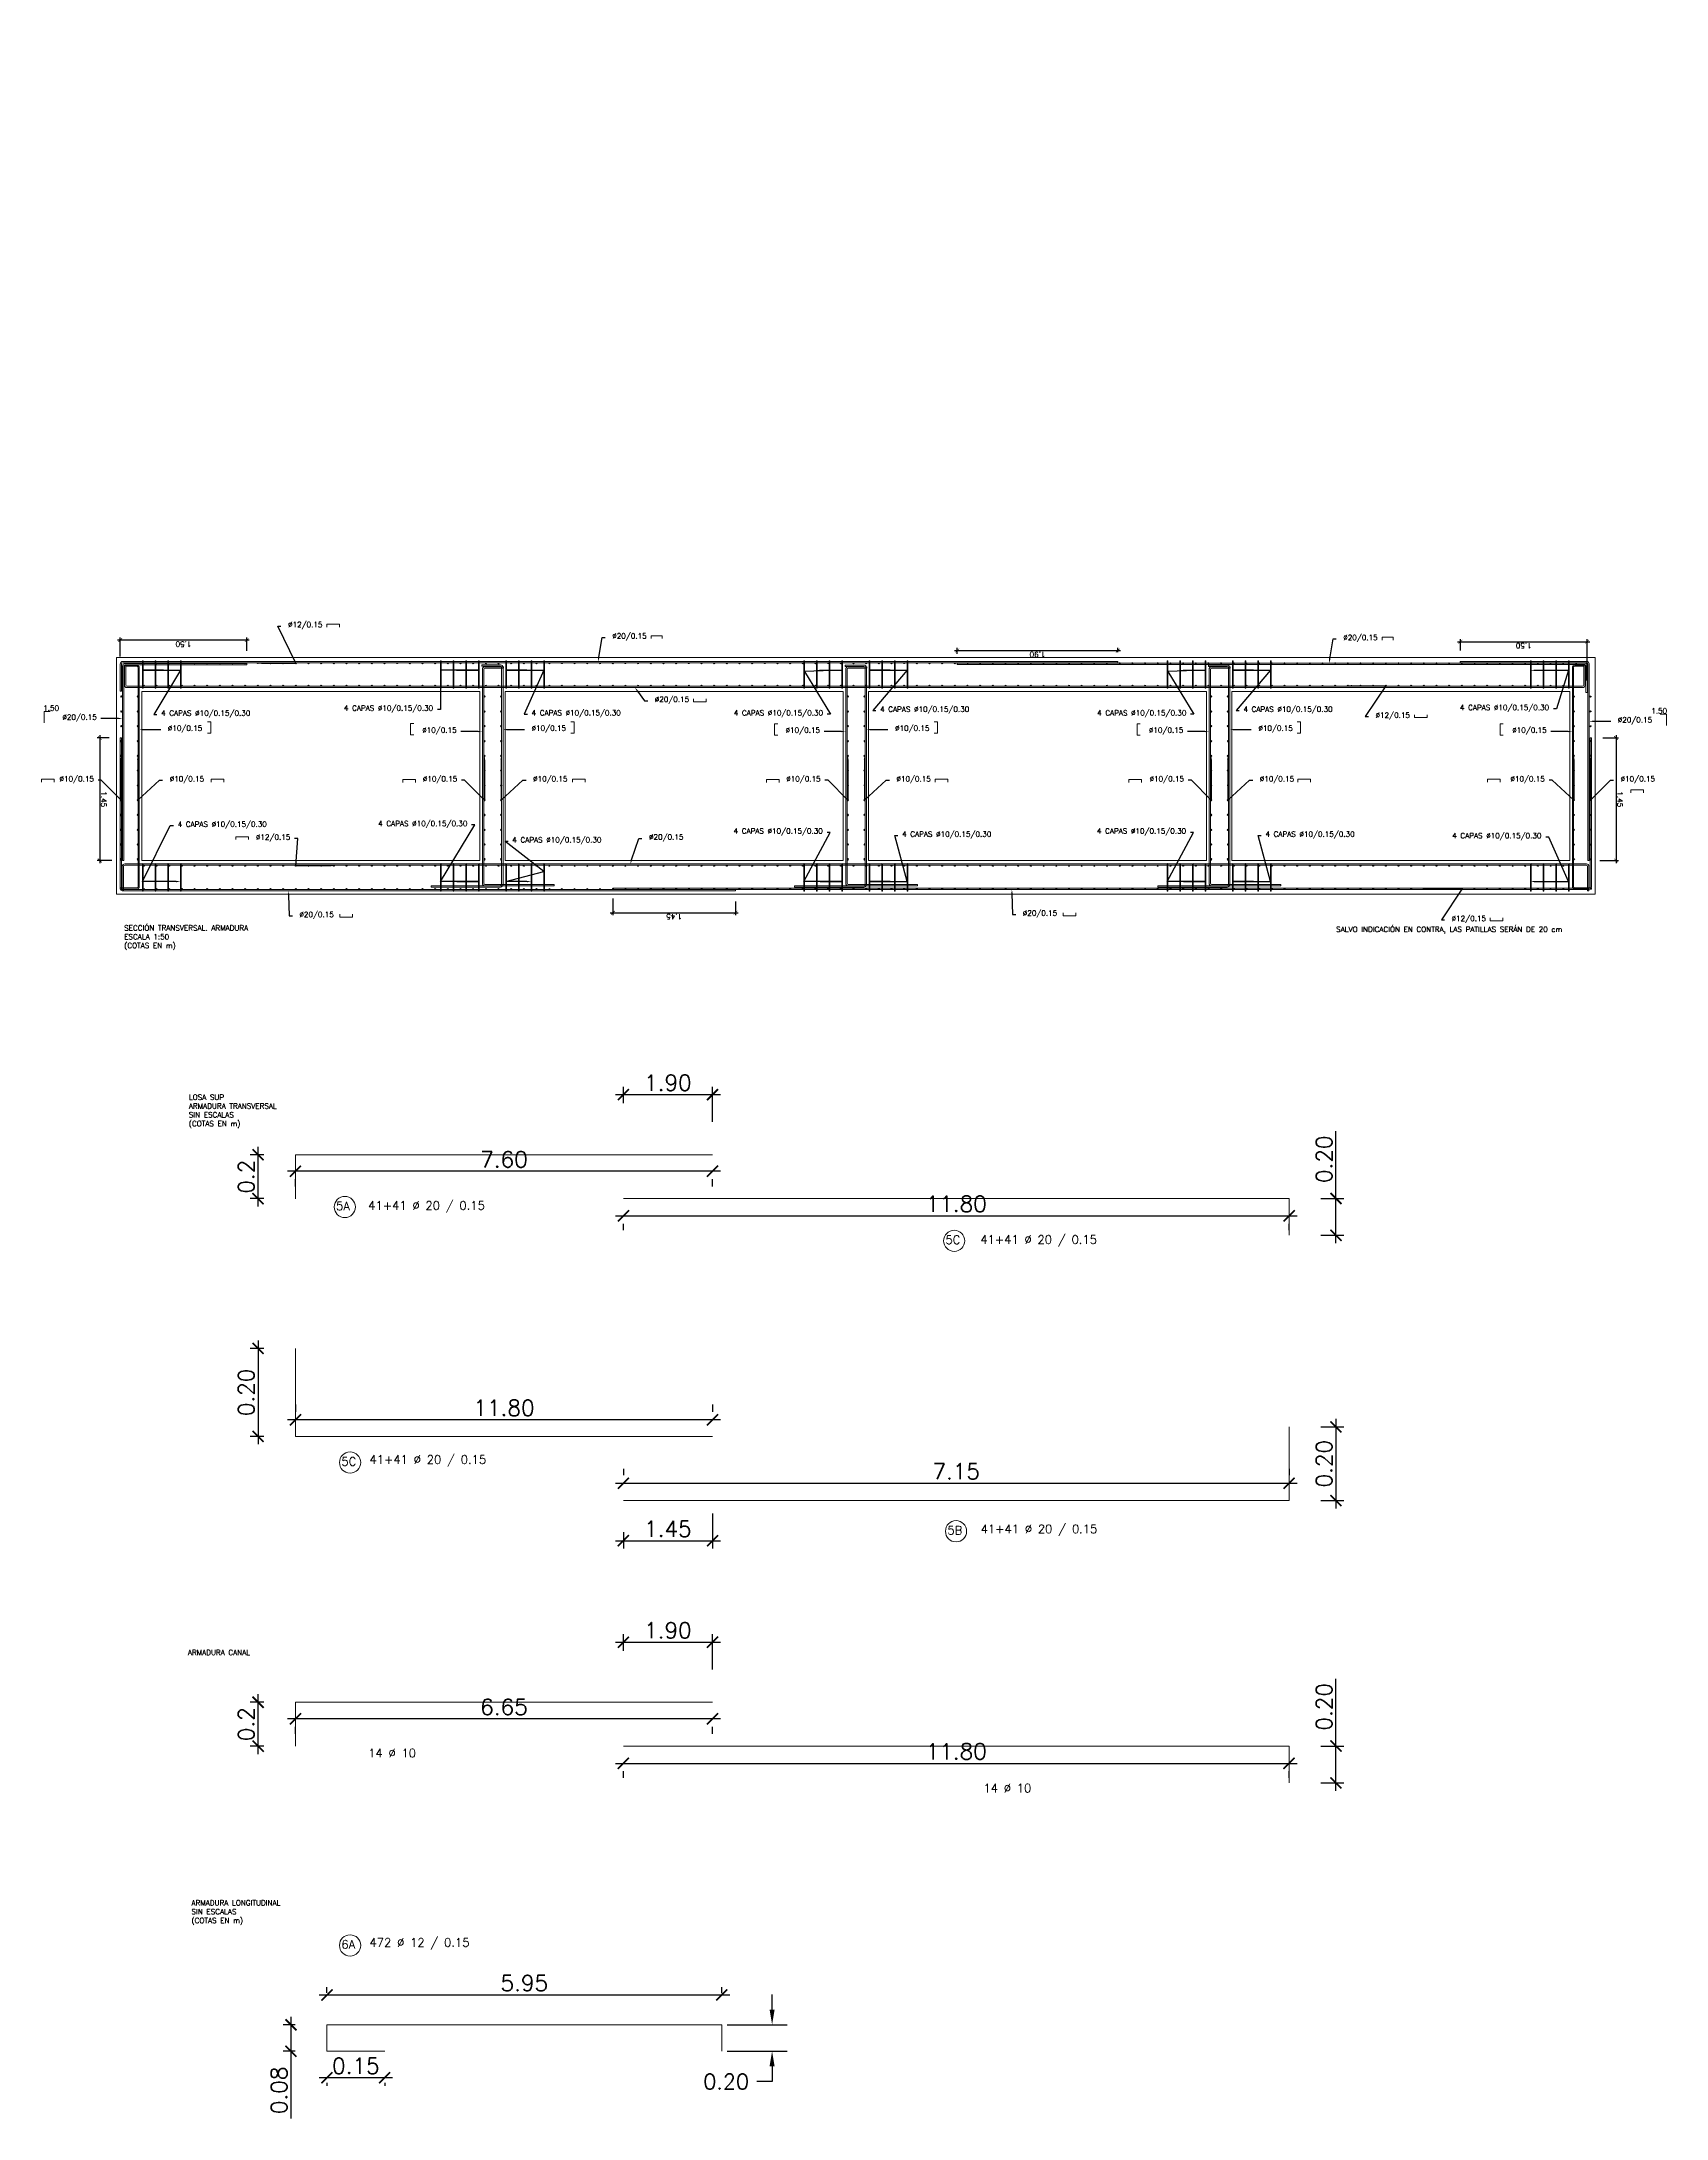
# Model space of a CAD drawing. Header units: metres. Extents: x 1291 to 1536, y 1774 to 1932.
# Drawn here: x 1373.82 to 1393.05, y 1775.71 to 1800.29 of the extents above; entities that cross this region are included whole.
import ezdxf
from ezdxf import colors
from ezdxf.entities.mleader import LeaderData, LeaderLine
from ezdxf.math import Vec2, Vec3

# ---------------------------------------------------------------- set-up
doc = ezdxf.new("R2010")
doc.units = ezdxf.units.M
doc.layers.add('Des', color=4, linetype='Continuous', lineweight=20)
doc.layers.add('YPSOM_ARMADURAS', color=164, linetype='Continuous')
doc.styles.add('SPING-TEXTO', font='romans.shx')
doc.styles.get("Standard").update_dxf_attribs({"font": 'simplex.shx'})
doc.styles.add('YPSOM-TEXTO', font='romans.shx')
doc.styles.add('YPSOM_25', font='romans.shx', dxfattribs={"height": 0.0625})
doc.styles.add('YPSOM_40', font='romans.shx', dxfattribs={"height": 0.1})
doc.dimstyles.new('SPing_75', dxfattribs={"dimscale": 0.075, "dimtxt": 2.5, "dimasz": 1.75, "dimexe": 1.25, "dimexo": 5, "dimtad": 1, "dimzin": 1, "dimdsep": 46, "dimtxsty": 'SPING-TEXTO', "dimblk": 'ARCHTICK', "dimcen": 0, "dimdle": 1.25, "dimclrd": 1, "dimclre": 9, "dimclrt": 2, "dimadec": 0, "dimazin": 0, "dimtfac": 1, "dimtmove": 0, "dimatfit": 3, "dimfxl": 1, "dimarcsym": 0})
doc.dimstyles.get("Standard").update_dxf_attribs({"dimtxt": 0.18, "dimasz": 0.18, "dimexe": 0.18, "dimexo": 0.0625, "dimgap": 0.09, "dimtad": 0, "dimtih": 1, "dimtoh": 1, "dimdec": 4, "dimzin": 0, "dimdsep": 46, "dimtxsty": 'Standard', "dimcen": 0.09, "dimadec": 0, "dimazin": 0, "dimtfac": 1, "dimtdec": 4, "dimtofl": 0, "dimtmove": 0, "dimatfit": 3, "dimfxl": 1, "dimtolj": 1, "dimtzin": 0, "dimarcsym": 0})
doc.dimstyles.new('YPSOM_25', dxfattribs={"dimscale": 0.025, "dimtxt": 2.5, "dimasz": 1.75, "dimexe": 1.25, "dimexo": 5, "dimtad": 1, "dimzin": 1, "dimdsep": 46, "dimtxsty": 'YPSOM-TEXTO', "dimblk": 'ARCHTICK', "dimcen": 0, "dimdle": 1.25, "dimclrd": 1, "dimclre": 9, "dimclrt": 2, "dimadec": 0, "dimazin": 0, "dimtfac": 1, "dimtmove": 0, "dimatfit": 3, "dimfxl": 1, "dimarcsym": 0})

# ---------------------------------------------------------------- blocks, each defined once
blk = doc.blocks.new('*U168')
at = {"layer": 'YPSOM_ARMADURAS'}
blk.add_circle((0, 0), 0.005, dxfattribs=at)
blk = doc.blocks.new('*U169')
at = {"layer": 'Des', "color": 0, "linetype": 'ByBlock', "lineweight": -2, "transparency": 16777216}
for p in [(0, 0), (-0.389, -0.226), (-0.26, -0.15), (-0.13, -0.075), (-0.779, -0.451), (-0.649, -0.376), (-0.519, -0.301), (-1.168, -0.677), (-1.038, -0.601), (-0.909, -0.526), (-1.687, -0.977), (-1.558, -0.902), (-1.428, -0.827), (-1.298, -0.752), (-2.077, -1.203), (-1.947, -1.128), (-1.817, -1.052), (-2.466, -1.428), (-2.336, -1.353), (-2.207, -1.278), (-2.856, -1.654), (-2.726, -1.579), (-2.596, -1.504), (-3.375, -1.955), (-3.245, -1.879), (-3.115, -1.804), (-2.985, -1.729), (-3.764, -2.18), (-3.634, -2.105), (-3.505, -2.03), (-4.154, -2.406), (-4.024, -2.33), (-3.894, -2.255), (-4.673, -2.706), (-4.543, -2.631), (-4.413, -2.556), (-4.283, -2.481), (-5.062, -2.932), (-4.932, -2.857), (-4.803, -2.782), (-5.452, -3.157), (-5.322, -3.082), (-5.192, -3.007), (-5.841, -3.383), (-5.711, -3.308), (-5.581, -3.233), (-6.36, -3.684), (-6.23, -3.608), (-6.101, -3.533), (-5.971, -3.458), (-6.75, -3.909), (-6.62, -3.834), (-6.49, -3.759), (-7.139, -4.135), (-7.009, -4.06), (-6.879, -3.984), (-7.528, -4.36), (-7.399, -4.285), (-7.269, -4.21), (-8.048, -4.661), (-7.918, -4.586), (-7.788, -4.511), (-7.658, -4.435), (-8.437, -4.887), (-8.307, -4.811), (-8.177, -4.736), (-8.827, -5.112), (-8.697, -5.037), (-8.567, -4.962), (-9.216, -5.338), (-9.086, -5.262), (-8.956, -5.187), (-9.735, -5.638), (-9.605, -5.563), (-9.476, -5.488), (-9.346, -5.413), (-10.125, -5.864), (-9.995, -5.789), (-9.865, -5.713), (-10.514, -6.089), (-10.384, -6.014), (-10.254, -5.939), (-11.033, -6.39), (-10.903, -6.315), (-10.774, -6.24), (-10.644, -6.165), (-11.423, -6.616), (-11.293, -6.54), (-11.163, -6.465), (-11.812, -6.841), (-11.682, -6.766), (-11.552, -6.691), (-12.201, -7.067), (-12.072, -6.991), (-11.942, -6.916), (-12.721, -7.367), (-12.591, -7.292), (-12.461, -7.217), (-12.331, -7.142), (-13.11, -7.593), (-12.98, -7.518), (-12.85, -7.443), (-13.499, -7.818), (-13.37, -7.743), (-13.24, -7.668), (-13.889, -8.044), (-13.759, -7.969), (-13.629, -7.894), (-14.408, -8.345), (-14.278, -8.269), (-14.148, -8.194), (-14.019, -8.119), (-14.538, -8.42)]:
    blk.add_blockref('*U168', p, dxfattribs=at)
blk = doc.blocks.new('*U160')
at = {"layer": 'YPSOM_ARMADURAS'}
blk.add_circle((0, 0), 0.005, dxfattribs=at)
blk = doc.blocks.new('*U161')
at = {"layer": 'Des', "color": 0, "linetype": 'ByBlock', "lineweight": -2, "transparency": 16777216}
for p in [(0, 0), (-0.389, -0.226), (-0.26, -0.15), (-0.13, -0.075), (-0.779, -0.451), (-0.649, -0.376), (-0.519, -0.301), (-1.168, -0.677), (-1.038, -0.601), (-0.909, -0.526), (-1.687, -0.977), (-1.558, -0.902), (-1.428, -0.827), (-1.298, -0.752), (-2.077, -1.203), (-1.947, -1.128), (-1.817, -1.052), (-2.466, -1.428), (-2.336, -1.353), (-2.207, -1.278), (-2.856, -1.654), (-2.726, -1.579), (-2.596, -1.504), (-3.375, -1.955), (-3.245, -1.879), (-3.115, -1.804), (-2.985, -1.729), (-3.764, -2.18), (-3.634, -2.105), (-3.505, -2.03), (-4.154, -2.406), (-4.024, -2.33), (-3.894, -2.255), (-4.673, -2.706), (-4.543, -2.631), (-4.413, -2.556), (-4.283, -2.481), (-5.062, -2.932), (-4.932, -2.857), (-4.803, -2.782), (-5.452, -3.157), (-5.322, -3.082), (-5.192, -3.007), (-5.841, -3.383), (-5.711, -3.308), (-5.581, -3.233), (-6.36, -3.684), (-6.23, -3.608), (-6.101, -3.533), (-5.971, -3.458), (-6.75, -3.909), (-6.62, -3.834), (-6.49, -3.759), (-7.139, -4.135), (-7.009, -4.06), (-6.879, -3.984), (-7.528, -4.36), (-7.399, -4.285), (-7.269, -4.21), (-8.048, -4.661), (-7.918, -4.586), (-7.788, -4.511), (-7.658, -4.435), (-8.437, -4.887), (-8.307, -4.811), (-8.177, -4.736), (-8.827, -5.112), (-8.697, -5.037), (-8.567, -4.962), (-9.216, -5.338), (-9.086, -5.262), (-8.956, -5.187), (-9.735, -5.638), (-9.605, -5.563), (-9.476, -5.488), (-9.346, -5.413), (-10.125, -5.864), (-9.995, -5.789), (-9.865, -5.713), (-10.514, -6.089), (-10.384, -6.014), (-10.254, -5.939), (-11.033, -6.39), (-10.903, -6.315), (-10.774, -6.24), (-10.644, -6.165), (-11.423, -6.616), (-11.293, -6.54), (-11.163, -6.465), (-11.812, -6.841), (-11.682, -6.766), (-11.552, -6.691), (-12.201, -7.067), (-12.072, -6.991), (-11.942, -6.916), (-12.721, -7.367), (-12.591, -7.292), (-12.461, -7.217), (-12.331, -7.142), (-13.11, -7.593), (-12.98, -7.518), (-12.85, -7.443), (-13.499, -7.818), (-13.37, -7.743), (-13.24, -7.668), (-13.889, -8.044), (-13.759, -7.969), (-13.629, -7.894), (-14.408, -8.345), (-14.278, -8.269), (-14.148, -8.194), (-14.019, -8.119), (-14.797, -8.57), (-14.668, -8.495), (-14.538, -8.42)]:
    blk.add_blockref('*U160', p, dxfattribs=at)
blk = doc.blocks.new('*U166')
at = {"layer": 'YPSOM_ARMADURAS'}
blk.add_circle((0, 0), 0.005, dxfattribs=at)
blk = doc.blocks.new('*U167')
at = {"layer": 'Des', "color": 0, "linetype": 'ByBlock', "lineweight": -2, "transparency": 16777216}
for p in [(0, 0), (-0.389, -0.226), (-0.26, -0.15), (-0.13, -0.075), (-0.779, -0.451), (-0.649, -0.376), (-0.519, -0.301), (-1.168, -0.677), (-1.038, -0.601), (-0.909, -0.526), (-1.687, -0.977), (-1.558, -0.902), (-1.428, -0.827), (-1.298, -0.752), (-2.077, -1.203), (-1.947, -1.128), (-1.817, -1.052), (-2.466, -1.428), (-2.336, -1.353), (-2.207, -1.278), (-2.856, -1.654), (-2.726, -1.579), (-2.596, -1.504), (-3.375, -1.955), (-3.245, -1.879), (-3.115, -1.804), (-2.985, -1.729), (-3.764, -2.18), (-3.634, -2.105), (-3.505, -2.03), (-4.154, -2.406), (-4.024, -2.33), (-3.894, -2.255), (-4.673, -2.706), (-4.543, -2.631), (-4.413, -2.556), (-4.283, -2.481), (-5.062, -2.932), (-4.932, -2.857), (-4.803, -2.782), (-5.452, -3.157), (-5.322, -3.082), (-5.192, -3.007), (-5.841, -3.383), (-5.711, -3.308), (-5.581, -3.233), (-6.36, -3.684), (-6.23, -3.608), (-6.101, -3.533), (-5.971, -3.458), (-6.75, -3.909), (-6.62, -3.834), (-6.49, -3.759), (-7.139, -4.135), (-7.009, -4.06), (-6.879, -3.984), (-7.528, -4.36), (-7.399, -4.285), (-7.269, -4.21), (-8.048, -4.661), (-7.918, -4.586), (-7.788, -4.511), (-7.658, -4.435), (-8.437, -4.887), (-8.307, -4.811), (-8.177, -4.736), (-8.827, -5.112), (-8.697, -5.037), (-8.567, -4.962), (-9.216, -5.338), (-9.086, -5.262), (-8.956, -5.187), (-9.735, -5.638), (-9.605, -5.563), (-9.476, -5.488), (-9.346, -5.413), (-10.125, -5.864), (-9.995, -5.789), (-9.865, -5.713), (-10.514, -6.089), (-10.384, -6.014), (-10.254, -5.939), (-11.033, -6.39), (-10.903, -6.315), (-10.774, -6.24), (-10.644, -6.165), (-11.423, -6.616), (-11.293, -6.54), (-11.163, -6.465), (-11.812, -6.841), (-11.682, -6.766), (-11.552, -6.691), (-12.201, -7.067), (-12.072, -6.991), (-11.942, -6.916), (-12.721, -7.367), (-12.591, -7.292), (-12.461, -7.217), (-12.331, -7.142), (-13.11, -7.593), (-12.98, -7.518), (-12.85, -7.443), (-13.499, -7.818), (-13.37, -7.743), (-13.24, -7.668), (-13.889, -8.044), (-13.759, -7.969), (-13.629, -7.894), (-14.408, -8.345), (-14.278, -8.269), (-14.148, -8.194), (-14.019, -8.119), (-14.668, -8.495), (-14.538, -8.42)]:
    blk.add_blockref('*U166', p, dxfattribs=at)
blk = doc.blocks.new('*U164')
at = {"layer": 'YPSOM_ARMADURAS'}
blk.add_circle((0, 0), 0.005, dxfattribs=at)
blk = doc.blocks.new('*U165')
at = {"layer": 'Des', "color": 0, "linetype": 'ByBlock', "lineweight": -2, "transparency": 16777216}
for p in [(0, 0), (-0.389, -0.226), (-0.26, -0.15), (-0.13, -0.075), (-0.779, -0.451), (-0.649, -0.376), (-0.519, -0.301), (-1.168, -0.677), (-1.038, -0.601), (-0.909, -0.526), (-1.687, -0.977), (-1.558, -0.902), (-1.428, -0.827), (-1.298, -0.752), (-2.077, -1.203), (-1.947, -1.128), (-1.817, -1.052), (-2.466, -1.428), (-2.336, -1.353), (-2.207, -1.278), (-2.856, -1.654), (-2.726, -1.579), (-2.596, -1.504), (-3.375, -1.955), (-3.245, -1.879), (-3.115, -1.804), (-2.985, -1.729), (-3.764, -2.18), (-3.634, -2.105), (-3.505, -2.03), (-4.154, -2.406), (-4.024, -2.33), (-3.894, -2.255), (-4.673, -2.706), (-4.543, -2.631), (-4.413, -2.556), (-4.283, -2.481), (-5.062, -2.932), (-4.932, -2.857), (-4.803, -2.782), (-5.452, -3.157), (-5.322, -3.082), (-5.192, -3.007), (-5.841, -3.383), (-5.711, -3.308), (-5.581, -3.233), (-6.36, -3.684), (-6.23, -3.608), (-6.101, -3.533), (-5.971, -3.458), (-6.75, -3.909), (-6.62, -3.834), (-6.49, -3.759), (-7.139, -4.135), (-7.009, -4.06), (-6.879, -3.984), (-7.528, -4.36), (-7.399, -4.285), (-7.269, -4.21), (-8.048, -4.661), (-7.918, -4.586), (-7.788, -4.511), (-7.658, -4.435), (-8.437, -4.887), (-8.307, -4.811), (-8.177, -4.736), (-8.827, -5.112), (-8.697, -5.037), (-8.567, -4.962), (-9.216, -5.338), (-9.086, -5.262), (-8.956, -5.187), (-9.735, -5.638), (-9.605, -5.563), (-9.476, -5.488), (-9.346, -5.413), (-10.125, -5.864), (-9.995, -5.789), (-9.865, -5.713), (-10.514, -6.089), (-10.384, -6.014), (-10.254, -5.939), (-11.033, -6.39), (-10.903, -6.315), (-10.774, -6.24), (-10.644, -6.165), (-11.423, -6.616), (-11.293, -6.54), (-11.163, -6.465), (-11.812, -6.841), (-11.682, -6.766), (-11.552, -6.691), (-12.201, -7.067), (-12.072, -6.991), (-11.942, -6.916), (-12.721, -7.367), (-12.591, -7.292), (-12.461, -7.217), (-12.331, -7.142), (-13.11, -7.593), (-12.98, -7.518), (-12.85, -7.443), (-13.499, -7.818), (-13.37, -7.743), (-13.24, -7.668), (-13.889, -8.044), (-13.759, -7.969), (-13.629, -7.894), (-14.408, -8.345), (-14.278, -8.269), (-14.148, -8.194), (-14.019, -8.119), (-14.538, -8.42)]:
    blk.add_blockref('*U164', p, dxfattribs=at)
blk = doc.blocks.new('*U170')
at = {"layer": 'YPSOM_ARMADURAS'}
blk.add_circle((0, 0), 0.006, dxfattribs=at)
blk = doc.blocks.new('*U171')
at = {"layer": 'Des', "color": 0, "linetype": 'ByBlock', "lineweight": -2, "transparency": 16777216}
for p in [(0, 0), (0.088, -0.151), (0.175, -0.303), (0.263, -0.454), (0.351, -0.606), (0.439, -0.757), (0.526, -0.909), (0.614, -1.06), (0.702, -1.211), (0.789, -1.363), (0.877, -1.514), (0.965, -1.666)]:
    blk.add_blockref('*U170', p, dxfattribs=at)
blk = doc.blocks.new('*U172')
at = {"layer": 'YPSOM_ARMADURAS'}
blk.add_circle((0, 0), 0.006, dxfattribs=at)
blk = doc.blocks.new('*U173')
at = {"layer": 'Des', "color": 0, "linetype": 'ByBlock', "lineweight": -2, "transparency": 16777216}
for p in [(0, 0), (0.088, -0.151), (0.175, -0.303), (0.263, -0.454), (0.351, -0.606), (0.439, -0.757), (0.526, -0.909), (0.614, -1.06), (0.702, -1.211), (0.789, -1.363), (0.877, -1.514), (0.965, -1.666)]:
    blk.add_blockref('*U172', p, dxfattribs=at)
blk = doc.blocks.new('*U174')
at = {"layer": 'YPSOM_ARMADURAS'}
blk.add_circle((0, 0), 0.006, dxfattribs=at)
blk = doc.blocks.new('*U175')
at = {"layer": 'Des', "color": 0, "linetype": 'ByBlock', "lineweight": -2, "transparency": 16777216}
for p in [(0, 0), (0.088, -0.151), (0.175, -0.303), (0.263, -0.454), (0.351, -0.606), (0.439, -0.757), (0.526, -0.909), (0.614, -1.06), (0.702, -1.211), (0.789, -1.363), (0.877, -1.514), (0.965, -1.666)]:
    blk.add_blockref('*U174', p, dxfattribs=at)
blk = doc.blocks.new('*U176')
at = {"layer": 'YPSOM_ARMADURAS'}
blk.add_circle((0, 0), 0.006, dxfattribs=at)
blk = doc.blocks.new('*U177')
at = {"layer": 'Des', "color": 0, "linetype": 'ByBlock', "lineweight": -2, "transparency": 16777216}
for p in [(0, 0), (0.088, -0.151), (0.175, -0.303), (0.263, -0.454), (0.351, -0.606), (0.439, -0.757), (0.526, -0.909), (0.614, -1.06), (0.702, -1.211), (0.789, -1.363), (0.877, -1.514), (0.965, -1.666)]:
    blk.add_blockref('*U176', p, dxfattribs=at)
blk = doc.blocks.new('*U162')
at = {"layer": 'YPSOM_ARMADURAS'}
blk.add_circle((0, 0), 0.006, dxfattribs=at)
blk = doc.blocks.new('*U163')
at = {"layer": 'Des', "color": 0, "linetype": 'ByBlock', "lineweight": -2, "transparency": 16777216}
for p in [(0, 0), (0.088, -0.151), (0.175, -0.303), (0.263, -0.454), (0.351, -0.606), (0.439, -0.757), (0.526, -0.909), (0.614, -1.06), (0.702, -1.211), (0.789, -1.363), (0.877, -1.514), (0.965, -1.666)]:
    blk.add_blockref('*U162', p, dxfattribs=at)
blk = doc.blocks.new('*U150')
at = {"layer": 'YPSOM_ARMADURAS'}
blk.add_circle((0, 0), 0.006, dxfattribs=at)
blk = doc.blocks.new('*U151')
at = {"layer": 'Des', "color": 0, "linetype": 'ByBlock', "lineweight": -2, "transparency": 16777216}
for p in [(0, 0), (0.088, -0.151), (0.175, -0.303), (0.263, -0.454), (0.351, -0.606), (0.439, -0.757), (0.526, -0.909), (0.614, -1.06), (0.702, -1.211), (0.789, -1.363), (0.877, -1.514), (0.965, -1.666)]:
    blk.add_blockref('*U150', p, dxfattribs=at)
blk = doc.blocks.new('*U152')
at = {"layer": 'YPSOM_ARMADURAS'}
blk.add_circle((0, 0), 0.006, dxfattribs=at)
blk = doc.blocks.new('*U153')
at = {"layer": 'Des', "color": 0, "linetype": 'ByBlock', "lineweight": -2, "transparency": 16777216}
for p in [(0, 0), (0.088, -0.151), (0.175, -0.303), (0.263, -0.454), (0.351, -0.606), (0.439, -0.757), (0.526, -0.909), (0.614, -1.06), (0.702, -1.211), (0.789, -1.363), (0.877, -1.514), (0.965, -1.666)]:
    blk.add_blockref('*U152', p, dxfattribs=at)
blk = doc.blocks.new('*U154')
at = {"layer": 'YPSOM_ARMADURAS'}
blk.add_circle((0, 0), 0.006, dxfattribs=at)
blk = doc.blocks.new('*U155')
at = {"layer": 'Des', "color": 0, "linetype": 'ByBlock', "lineweight": -2, "transparency": 16777216}
for p in [(0, 0), (0.088, -0.151), (0.175, -0.303), (0.263, -0.454), (0.351, -0.606), (0.439, -0.757), (0.526, -0.909), (0.614, -1.06), (0.702, -1.211), (0.789, -1.363), (0.877, -1.514), (0.965, -1.666)]:
    blk.add_blockref('*U154', p, dxfattribs=at)
blk = doc.blocks.new('_ArchTick')
at = {"color": 0, "linetype": 'ByBlock', "const_width": 0.15}
blk.add_lwpolyline([(-0.5, -0.5), (0.5, 0.5)], dxfattribs=at)
blk = doc.blocks.new('*D258')
at = {"layer": 'Defpoints', "color": 0, "transparency": 16777216}
for p in [(1392.107, 1793.183), (1390.607, 1792.956), (1392.107, 1792.599)]:
    blk.add_point(p, dxfattribs=at)
at = {"layer": 'Des', "color": 1, "lineweight": -2, "transparency": 16777216}
blk.add_line((1390.575, 1793.183), (1392.138, 1793.183), dxfattribs=at)
at = {"layer": 'Des', "color": 9, "lineweight": -2, "transparency": 16777216}
for p, q in [((1390.607, 1793.081), (1390.607, 1793.214)), ((1392.107, 1792.724), (1392.107, 1793.214))]:
    blk.add_line(p, q, dxfattribs=at)
at = {"layer": 'Des', "color": 1, "lineweight": -2, "transparency": 16777216, "xscale": 0.04375, "yscale": 0.04375, "zscale": 0.04375, "rotation": 180}
blk.add_blockref('_ArchTick', (1390.607, 1793.183), dxfattribs=at)
at = {"layer": 'Des', "color": 1, "lineweight": -2, "transparency": 16777216, "xscale": 0.04375, "yscale": 0.04375, "zscale": 0.04375}
blk.add_blockref('_ArchTick', (1392.107, 1793.183), dxfattribs=at)
at = {"layer": 'Des', "color": 2, "transparency": 16777216, "insert": (1391.357, 1793.136), "char_height": 0.0625, "attachment_point": 5, "rotation": 180, "style": 'YPSOM-TEXTO'}
blk.add_mtext('1.50', dxfattribs=at)
blk = doc.blocks.new('*D259')
at = {"layer": 'Defpoints', "color": 0, "transparency": 16777216}
for p in [(1374.748, 1793.202), (1374.748, 1792.884), (1376.244, 1792.949)]:
    blk.add_point(p, dxfattribs=at)
at = {"layer": 'Des', "color": 1, "lineweight": -2, "transparency": 16777216}
blk.add_line((1376.275, 1793.202), (1374.717, 1793.202), dxfattribs=at)
at = {"layer": 'Des', "color": 9, "lineweight": -2, "transparency": 16777216}
for p, q in [((1374.748, 1793.009), (1374.748, 1793.233)), ((1376.244, 1793.074), (1376.244, 1793.233))]:
    blk.add_line(p, q, dxfattribs=at)
at = {"layer": 'Des', "color": 1, "lineweight": -2, "transparency": 16777216, "xscale": 0.04375, "yscale": 0.04375, "zscale": 0.04375, "rotation": 180}
blk.add_blockref('_ArchTick', (1374.748, 1793.202), dxfattribs=at)
at = {"layer": 'Des', "color": 1, "lineweight": -2, "transparency": 16777216, "xscale": 0.04375, "yscale": 0.04375, "zscale": 0.04375}
blk.add_blockref('_ArchTick', (1376.244, 1793.202), dxfattribs=at)
at = {"layer": 'Des', "color": 2, "transparency": 16777216, "insert": (1375.496, 1793.155), "char_height": 0.0625, "attachment_point": 5, "rotation": 180, "style": 'YPSOM-TEXTO'}
blk.add_mtext('1.50', dxfattribs=at)
blk = doc.blocks.new('*D260')
at = {"layer": 'Defpoints', "color": 0, "transparency": 16777216}
for p in [(1392.167, 1792.044), (1392.132, 1790.594), (1392.449, 1790.594)]:
    blk.add_point(p, dxfattribs=at)
at = {"layer": 'Des', "color": 9, "lineweight": -2, "transparency": 16777216}
for p, q in [((1392.292, 1792.044), (1392.48, 1792.044)), ((1392.257, 1790.594), (1392.48, 1790.594))]:
    blk.add_line(p, q, dxfattribs=at)
at = {"layer": 'Des', "color": 1, "lineweight": -2, "transparency": 16777216}
blk.add_line((1392.449, 1792.076), (1392.449, 1790.563), dxfattribs=at)
at = {"layer": 'Des', "color": 1, "lineweight": -2, "transparency": 16777216, "xscale": 0.04375, "yscale": 0.04375, "zscale": 0.04375}
for p, rotation in [((1392.449, 1792.044), 90), ((1392.449, 1790.594), 270)]:
    blk.add_blockref('_ArchTick', p, dxfattribs=dict(at, rotation=rotation))
at = {"layer": 'Des', "color": 2, "transparency": 16777216, "insert": (1392.496, 1791.319), "char_height": 0.0625, "attachment_point": 5, "rotation": 270, "style": 'YPSOM-TEXTO'}
blk.add_mtext('1.45', dxfattribs=at)
blk = doc.blocks.new('*D261')
at = {"layer": 'Defpoints', "color": 0, "transparency": 16777216}
for p in [(1374.74, 1792.044), (1374.506, 1790.594), (1374.774, 1790.594)]:
    blk.add_point(p, dxfattribs=at)
at = {"layer": 'Des', "color": 9, "lineweight": -2, "transparency": 16777216}
for p, q in [((1374.615, 1792.044), (1374.474, 1792.044)), ((1374.649, 1790.594), (1374.474, 1790.594))]:
    blk.add_line(p, q, dxfattribs=at)
at = {"layer": 'Des', "color": 1, "lineweight": -2, "transparency": 16777216}
blk.add_line((1374.506, 1792.076), (1374.506, 1790.563), dxfattribs=at)
at = {"layer": 'Des', "color": 1, "lineweight": -2, "transparency": 16777216, "xscale": 0.04375, "yscale": 0.04375, "zscale": 0.04375}
for p, rotation in [((1374.506, 1792.044), 90), ((1374.506, 1790.594), 270)]:
    blk.add_blockref('_ArchTick', p, dxfattribs=dict(at, rotation=rotation))
at = {"layer": 'Des', "color": 2, "transparency": 16777216, "insert": (1374.553, 1791.319), "char_height": 0.0625, "attachment_point": 5, "rotation": 270, "style": 'YPSOM-TEXTO'}
blk.add_mtext('1.45', dxfattribs=at)
blk = doc.blocks.new('*U156')
at = {"layer": 'YPSOM_ARMADURAS'}
blk.add_circle((0, 0), 0.006, dxfattribs=at)
blk = doc.blocks.new('*U157')
at = {"layer": 'Des', "color": 0, "linetype": 'ByBlock', "lineweight": -2, "transparency": 16777216}
for p in [(0, 0), (0.088, -0.151), (0.175, -0.303), (0.263, -0.454), (0.351, -0.606), (0.439, -0.757), (0.526, -0.909), (0.614, -1.06), (0.702, -1.211), (0.789, -1.363), (0.877, -1.514), (0.965, -1.666)]:
    blk.add_blockref('*U156', p, dxfattribs=at)
blk = doc.blocks.new('*U158')
at = {"layer": 'YPSOM_ARMADURAS'}
blk.add_circle((0, 0), 0.006, dxfattribs=at)
blk = doc.blocks.new('*U159')
at = {"layer": 'Des', "color": 0, "linetype": 'ByBlock', "lineweight": -2, "transparency": 16777216}
for p in [(0, 0), (0.088, -0.151), (0.175, -0.303), (0.263, -0.454), (0.351, -0.606), (0.439, -0.757), (0.526, -0.909), (0.614, -1.06), (0.702, -1.211), (0.789, -1.363), (0.877, -1.514), (0.965, -1.666)]:
    blk.add_blockref('*U158', p, dxfattribs=at)
blk = doc.blocks.new('*D262')
at = {"layer": 'Defpoints', "color": 0, "transparency": 16777216}
for p in [(1380.578, 1790.268), (1382.028, 1790.235), (1382.028, 1789.976)]:
    blk.add_point(p, dxfattribs=at)
at = {"layer": 'Des', "color": 9, "lineweight": -2, "transparency": 16777216}
for p, q in [((1380.578, 1790.143), (1380.578, 1789.945)), ((1382.028, 1790.11), (1382.028, 1789.945))]:
    blk.add_line(p, q, dxfattribs=at)
at = {"layer": 'Des', "color": 1, "lineweight": -2, "transparency": 16777216}
blk.add_line((1380.547, 1789.976), (1382.059, 1789.976), dxfattribs=at)
at = {"layer": 'Des', "color": 1, "lineweight": -2, "transparency": 16777216, "xscale": 0.04375, "yscale": 0.04375, "zscale": 0.04375, "rotation": 180}
blk.add_blockref('_ArchTick', (1380.578, 1789.976), dxfattribs=at)
at = {"layer": 'Des', "color": 1, "lineweight": -2, "transparency": 16777216, "xscale": 0.04375, "yscale": 0.04375, "zscale": 0.04375}
blk.add_blockref('_ArchTick', (1382.028, 1789.976), dxfattribs=at)
at = {"layer": 'Des', "color": 2, "transparency": 16777216, "insert": (1381.303, 1789.929), "char_height": 0.0625, "attachment_point": 5, "rotation": 180, "style": 'YPSOM-TEXTO'}
blk.add_mtext('1.45', dxfattribs=at)
blk = doc.blocks.new('*D263')
at = {"layer": 'Defpoints', "color": 0, "transparency": 16777216}
for p in [(1386.553, 1793.079), (1384.653, 1792.915), (1386.553, 1792.933)]:
    blk.add_point(p, dxfattribs=at)
at = {"layer": 'Des', "color": 1, "lineweight": -2, "transparency": 16777216}
blk.add_line((1384.622, 1793.079), (1386.584, 1793.079), dxfattribs=at)
at = {"layer": 'Des', "color": 9, "lineweight": -2, "transparency": 16777216}
for p, q in [((1384.653, 1793.04), (1384.653, 1793.11)), ((1386.553, 1793.058), (1386.553, 1793.11))]:
    blk.add_line(p, q, dxfattribs=at)
at = {"layer": 'Des', "color": 1, "lineweight": -2, "transparency": 16777216, "xscale": 0.04375, "yscale": 0.04375, "zscale": 0.04375, "rotation": 180}
blk.add_blockref('_ArchTick', (1384.653, 1793.079), dxfattribs=at)
at = {"layer": 'Des', "color": 1, "lineweight": -2, "transparency": 16777216, "xscale": 0.04375, "yscale": 0.04375, "zscale": 0.04375}
blk.add_blockref('_ArchTick', (1386.553, 1793.079), dxfattribs=at)
at = {"layer": 'Des', "color": 2, "transparency": 16777216, "insert": (1385.603, 1793.032), "char_height": 0.0625, "attachment_point": 5, "rotation": 180, "style": 'YPSOM-TEXTO'}
blk.add_mtext('1.90', dxfattribs=at)
blk = doc.blocks.new('*D264')
at = {"layer": 'Defpoints', "color": 0, "transparency": 16777216}
for p in [(1376.821, 1784.82), (1376.379, 1783.779), (1376.821, 1783.779)]:
    blk.add_point(p, dxfattribs=at)
at = {"layer": 'Des', "color": 9, "lineweight": -2, "transparency": 16777216}
for p, q in [((1376.446, 1784.82), (1376.285, 1784.82)), ((1376.446, 1783.779), (1376.285, 1783.779))]:
    blk.add_line(p, q, dxfattribs=at)
at = {"layer": 'Des', "color": 1, "lineweight": -2, "transparency": 16777216}
blk.add_line((1376.379, 1784.914), (1376.379, 1783.685), dxfattribs=at)
at = {"layer": 'Des', "color": 1, "lineweight": -2, "transparency": 16777216, "xscale": 0.13125, "yscale": 0.13125, "zscale": 0.13125}
for p, rotation in [((1376.379, 1784.82), 90), ((1376.379, 1783.779), 270)]:
    blk.add_blockref('_ArchTick', p, dxfattribs=dict(at, rotation=rotation))
at = {"layer": 'Des', "color": 2, "transparency": 16777216, "insert": (1376.238, 1784.299), "char_height": 0.1875, "attachment_point": 5, "rotation": 90, "style": 'SPING-TEXTO'}
blk.add_mtext('0.20', dxfattribs=at)
blk = doc.blocks.new('*D265')
at = {"layer": 'Defpoints', "color": 0, "transparency": 16777216}
for p in [(1381.757, 1783.24), (1380.702, 1783.019), (1381.757, 1782.544)]:
    blk.add_point(p, dxfattribs=at)
at = {"layer": 'Des', "color": 9, "lineweight": -2, "transparency": 16777216}
for p, q in [((1381.757, 1782.865), (1381.757, 1782.45)), ((1380.702, 1782.644), (1380.702, 1782.45))]:
    blk.add_line(p, q, dxfattribs=at)
at = {"layer": 'Des', "color": 1, "lineweight": -2, "transparency": 16777216}
blk.add_line((1380.608, 1782.544), (1381.851, 1782.544), dxfattribs=at)
at = {"layer": 'Des', "color": 1, "lineweight": -2, "transparency": 16777216, "xscale": 0.13125, "yscale": 0.13125, "zscale": 0.13125, "rotation": 180}
blk.add_blockref('_ArchTick', (1380.702, 1782.544), dxfattribs=at)
at = {"layer": 'Des', "color": 1, "lineweight": -2, "transparency": 16777216, "xscale": 0.13125, "yscale": 0.13125, "zscale": 0.13125}
blk.add_blockref('_ArchTick', (1381.757, 1782.544), dxfattribs=at)
at = {"layer": 'Des', "color": 2, "transparency": 16777216, "insert": (1381.229, 1782.684), "char_height": 0.1875, "attachment_point": 5, "style": 'SPING-TEXTO'}
blk.add_mtext('1.45', dxfattribs=at)
blk = doc.blocks.new('*D266')
at = {"layer": 'Defpoints', "color": 0, "transparency": 16777216}
for p in [(1388.58, 1783.891), (1388.58, 1783.019), (1389.135, 1783.019)]:
    blk.add_point(p, dxfattribs=at)
at = {"layer": 'Des', "color": 1, "lineweight": -2, "transparency": 16777216}
blk.add_line((1389.135, 1783.985), (1389.135, 1782.925), dxfattribs=at)
at = {"layer": 'Des', "color": 9, "lineweight": -2, "transparency": 16777216}
for p, q in [((1388.955, 1783.891), (1389.229, 1783.891)), ((1388.955, 1783.019), (1389.229, 1783.019))]:
    blk.add_line(p, q, dxfattribs=at)
at = {"layer": 'Des', "color": 1, "lineweight": -2, "transparency": 16777216, "xscale": 0.13125, "yscale": 0.13125, "zscale": 0.13125}
for p, rotation in [((1389.135, 1783.891), 90), ((1389.135, 1783.019), 270)]:
    blk.add_blockref('_ArchTick', p, dxfattribs=dict(at, rotation=rotation))
at = {"layer": 'Des', "color": 2, "transparency": 16777216, "insert": (1388.995, 1783.455), "char_height": 0.1875, "attachment_point": 5, "rotation": 90, "style": 'SPING-TEXTO'}
blk.add_mtext('0.20', dxfattribs=at)
blk = doc.blocks.new('*D267')
at = {"layer": 'Defpoints', "color": 0, "transparency": 16777216}
for p in [(1376.821, 1783.975), (1376.821, 1783.779), (1381.757, 1783.779)]:
    blk.add_point(p, dxfattribs=at)
at = {"layer": 'Des', "color": 1, "lineweight": -2, "transparency": 16777216}
blk.add_line((1381.851, 1783.975), (1376.728, 1783.975), dxfattribs=at)
at = {"layer": 'Des', "color": 9, "lineweight": -2, "transparency": 16777216}
for p, q in [((1376.821, 1784.154), (1376.821, 1784.069)), ((1381.757, 1784.154), (1381.757, 1784.069))]:
    blk.add_line(p, q, dxfattribs=at)
at = {"layer": 'Des', "color": 1, "lineweight": -2, "transparency": 16777216, "xscale": 0.13125, "yscale": 0.13125, "zscale": 0.13125, "rotation": 180}
blk.add_blockref('_ArchTick', (1376.821, 1783.975), dxfattribs=at)
at = {"layer": 'Des', "color": 1, "lineweight": -2, "transparency": 16777216, "xscale": 0.13125, "yscale": 0.13125, "zscale": 0.13125}
blk.add_blockref('_ArchTick', (1381.757, 1783.975), dxfattribs=at)
at = {"layer": 'Des', "color": 2, "transparency": 16777216, "insert": (1379.289, 1784.116), "char_height": 0.1875, "attachment_point": 5, "style": 'SPING-TEXTO'}
blk.add_mtext('11.80', dxfattribs=at)
blk = doc.blocks.new('*D268')
at = {"layer": 'Defpoints', "color": 0, "transparency": 16777216}
for p in [(1380.702, 1783.019), (1388.58, 1783.224), (1388.58, 1783.019)]:
    blk.add_point(p, dxfattribs=at)
at = {"layer": 'Des', "color": 9, "lineweight": -2, "transparency": 16777216}
for p, q in [((1380.702, 1783.394), (1380.702, 1783.318)), ((1388.58, 1783.394), (1388.58, 1783.318))]:
    blk.add_line(p, q, dxfattribs=at)
at = {"layer": 'Des', "color": 1, "lineweight": -2, "transparency": 16777216}
blk.add_line((1380.608, 1783.224), (1388.674, 1783.224), dxfattribs=at)
at = {"layer": 'Des', "color": 1, "lineweight": -2, "transparency": 16777216, "xscale": 0.13125, "yscale": 0.13125, "zscale": 0.13125, "rotation": 180}
blk.add_blockref('_ArchTick', (1380.702, 1783.224), dxfattribs=at)
at = {"layer": 'Des', "color": 1, "lineweight": -2, "transparency": 16777216, "xscale": 0.13125, "yscale": 0.13125, "zscale": 0.13125}
blk.add_blockref('_ArchTick', (1388.58, 1783.224), dxfattribs=at)
at = {"layer": 'Des', "color": 2, "transparency": 16777216, "insert": (1384.641, 1783.365), "char_height": 0.1875, "attachment_point": 5, "style": 'SPING-TEXTO'}
blk.add_mtext('7.15', dxfattribs=at)
blk = doc.blocks.new('*D269')
at = {"layer": 'Defpoints', "color": 0, "transparency": 16777216}
for p in [(1376.379, 1787.112), (1376.821, 1787.112), (1376.821, 1786.592)]:
    blk.add_point(p, dxfattribs=at)
at = {"layer": 'Des', "color": 1, "lineweight": -2, "transparency": 16777216}
blk.add_line((1376.379, 1786.498), (1376.379, 1787.206), dxfattribs=at)
at = {"layer": 'Des', "color": 9, "lineweight": -2, "transparency": 16777216}
for p, q in [((1376.446, 1787.112), (1376.285, 1787.112)), ((1376.446, 1786.592), (1376.285, 1786.592))]:
    blk.add_line(p, q, dxfattribs=at)
at = {"layer": 'Des', "color": 1, "lineweight": -2, "transparency": 16777216, "xscale": 0.13125, "yscale": 0.13125, "zscale": 0.13125}
for p, rotation in [((1376.379, 1787.112), 90), ((1376.379, 1786.592), 270)]:
    blk.add_blockref('_ArchTick', p, dxfattribs=dict(at, rotation=rotation))
at = {"layer": 'Des', "color": 2, "transparency": 16777216, "insert": (1376.238, 1786.852), "char_height": 0.1875, "attachment_point": 5, "rotation": 90, "style": 'SPING-TEXTO'}
blk.add_mtext('0.2', dxfattribs=at)
blk = doc.blocks.new('*D270')
at = {"layer": 'Defpoints', "color": 0, "transparency": 16777216}
for p in [(1381.757, 1787.823), (1380.702, 1787.347), (1381.757, 1787.126)]:
    blk.add_point(p, dxfattribs=at)
at = {"layer": 'Des', "color": 9, "lineweight": -2, "transparency": 16777216}
for p, q in [((1380.702, 1787.722), (1380.702, 1787.917)), ((1381.757, 1787.501), (1381.757, 1787.917))]:
    blk.add_line(p, q, dxfattribs=at)
at = {"layer": 'Des', "color": 1, "lineweight": -2, "transparency": 16777216}
blk.add_line((1380.608, 1787.823), (1381.851, 1787.823), dxfattribs=at)
at = {"layer": 'Des', "color": 1, "lineweight": -2, "transparency": 16777216, "xscale": 0.13125, "yscale": 0.13125, "zscale": 0.13125, "rotation": 180}
blk.add_blockref('_ArchTick', (1380.702, 1787.823), dxfattribs=at)
at = {"layer": 'Des', "color": 1, "lineweight": -2, "transparency": 16777216, "xscale": 0.13125, "yscale": 0.13125, "zscale": 0.13125}
blk.add_blockref('_ArchTick', (1381.757, 1787.823), dxfattribs=at)
at = {"layer": 'Des', "color": 2, "transparency": 16777216, "insert": (1381.229, 1787.963), "char_height": 0.1875, "attachment_point": 5, "style": 'SPING-TEXTO'}
blk.add_mtext('1.90', dxfattribs=at)
blk = doc.blocks.new('*D271')
at = {"layer": 'Defpoints', "color": 0, "transparency": 16777216}
for p in [(1388.58, 1786.594), (1389.135, 1786.594), (1388.58, 1786.158)]:
    blk.add_point(p, dxfattribs=at)
at = {"layer": 'Des', "color": 1, "lineweight": -2, "transparency": 16777216}
for p, q in [((1389.135, 1786.594), (1389.135, 1787.391)), ((1389.135, 1786.065), (1389.135, 1786.594))]:
    blk.add_line(p, q, dxfattribs=at)
at = {"layer": 'Des', "color": 9, "lineweight": -2, "transparency": 16777216}
for p, q in [((1388.955, 1786.594), (1389.229, 1786.594)), ((1388.955, 1786.158), (1389.229, 1786.158))]:
    blk.add_line(p, q, dxfattribs=at)
at = {"layer": 'Des', "color": 1, "lineweight": -2, "transparency": 16777216, "xscale": 0.13125, "yscale": 0.13125, "zscale": 0.13125}
for p, rotation in [((1389.135, 1786.594), 90), ((1389.135, 1786.158), 270)]:
    blk.add_blockref('_ArchTick', p, dxfattribs=dict(at, rotation=rotation))
at = {"layer": 'Des', "color": 2, "transparency": 16777216, "insert": (1388.995, 1787.058), "char_height": 0.1875, "attachment_point": 5, "rotation": 90, "style": 'SPING-TEXTO'}
blk.add_mtext('0.20', dxfattribs=at)
blk = doc.blocks.new('*D272')
at = {"layer": 'Defpoints', "color": 0, "transparency": 16777216}
for p in [(1376.821, 1787.112), (1376.821, 1786.916), (1381.757, 1787.112)]:
    blk.add_point(p, dxfattribs=at)
at = {"layer": 'Des', "color": 1, "lineweight": -2, "transparency": 16777216}
blk.add_line((1381.851, 1786.916), (1376.728, 1786.916), dxfattribs=at)
at = {"layer": 'Des', "color": 9, "lineweight": -2, "transparency": 16777216}
for p, q in [((1376.821, 1786.737), (1376.821, 1786.822)), ((1381.757, 1786.737), (1381.757, 1786.822))]:
    blk.add_line(p, q, dxfattribs=at)
at = {"layer": 'Des', "color": 1, "lineweight": -2, "transparency": 16777216, "xscale": 0.13125, "yscale": 0.13125, "zscale": 0.13125, "rotation": 180}
blk.add_blockref('_ArchTick', (1376.821, 1786.916), dxfattribs=at)
at = {"layer": 'Des', "color": 1, "lineweight": -2, "transparency": 16777216, "xscale": 0.13125, "yscale": 0.13125, "zscale": 0.13125}
blk.add_blockref('_ArchTick', (1381.757, 1786.916), dxfattribs=at)
at = {"layer": 'Des', "color": 2, "transparency": 16777216, "insert": (1379.289, 1787.056), "char_height": 0.1875, "attachment_point": 5, "style": 'SPING-TEXTO'}
blk.add_mtext('7.60', dxfattribs=at)
blk = doc.blocks.new('*D273')
at = {"layer": 'Defpoints', "color": 0, "transparency": 16777216}
for p in [(1380.702, 1786.594), (1388.58, 1786.594), (1388.58, 1786.389)]:
    blk.add_point(p, dxfattribs=at)
at = {"layer": 'Des', "color": 1, "lineweight": -2, "transparency": 16777216}
blk.add_line((1380.608, 1786.389), (1388.674, 1786.389), dxfattribs=at)
at = {"layer": 'Des', "color": 9, "lineweight": -2, "transparency": 16777216}
for p, q in [((1380.702, 1786.219), (1380.702, 1786.295)), ((1388.58, 1786.219), (1388.58, 1786.295))]:
    blk.add_line(p, q, dxfattribs=at)
at = {"layer": 'Des', "color": 1, "lineweight": -2, "transparency": 16777216, "xscale": 0.13125, "yscale": 0.13125, "zscale": 0.13125, "rotation": 180}
blk.add_blockref('_ArchTick', (1380.702, 1786.389), dxfattribs=at)
at = {"layer": 'Des', "color": 1, "lineweight": -2, "transparency": 16777216, "xscale": 0.13125, "yscale": 0.13125, "zscale": 0.13125}
blk.add_blockref('_ArchTick', (1388.58, 1786.389), dxfattribs=at)
at = {"layer": 'Des', "color": 2, "transparency": 16777216, "insert": (1384.641, 1786.53), "char_height": 0.1875, "attachment_point": 5, "style": 'SPING-TEXTO'}
blk.add_mtext('11.80', dxfattribs=at)
blk = doc.blocks.new('*D274')
at = {"layer": 'Defpoints', "color": 0, "transparency": 16777216}
for p in [(1381.867, 1777.168), (1377.194, 1776.819), (1381.867, 1776.815)]:
    blk.add_point(p, dxfattribs=at)
at = {"layer": 'Des', "color": 1, "lineweight": -2, "transparency": 16777216}
blk.add_line((1377.1, 1777.168), (1381.96, 1777.168), dxfattribs=at)
at = {"layer": 'Des', "color": 9, "lineweight": -2, "transparency": 16777216}
for p, q in [((1377.194, 1777.194), (1377.194, 1777.262)), ((1381.867, 1777.19), (1381.867, 1777.262))]:
    blk.add_line(p, q, dxfattribs=at)
at = {"layer": 'Des', "color": 1, "lineweight": -2, "transparency": 16777216, "xscale": 0.13125, "yscale": 0.13125, "zscale": 0.13125, "rotation": 180}
blk.add_blockref('_ArchTick', (1377.194, 1777.168), dxfattribs=at)
at = {"layer": 'Des', "color": 1, "lineweight": -2, "transparency": 16777216, "xscale": 0.13125, "yscale": 0.13125, "zscale": 0.13125}
blk.add_blockref('_ArchTick', (1381.867, 1777.168), dxfattribs=at)
at = {"layer": 'Des', "color": 2, "transparency": 16777216, "insert": (1379.53, 1777.309), "char_height": 0.1875, "attachment_point": 5, "style": 'SPING-TEXTO'}
blk.add_mtext('5.95', dxfattribs=at)
blk = doc.blocks.new('*D275')
at = {"layer": 'Defpoints', "color": 0, "transparency": 16777216}
for p in [(1377.194, 1776.815), (1376.768, 1776.503), (1377.194, 1776.503)]:
    blk.add_point(p, dxfattribs=at)
at = {"layer": 'Des', "color": 1, "lineweight": -2, "transparency": 16777216}
for p, q in [((1376.768, 1776.909), (1376.768, 1776.503)), ((1376.768, 1776.503), (1376.768, 1775.707))]:
    blk.add_line(p, q, dxfattribs=at)
at = {"layer": 'Des', "color": 9, "lineweight": -2, "transparency": 16777216}
for p, q in [((1376.819, 1776.815), (1376.675, 1776.815)), ((1376.819, 1776.503), (1376.675, 1776.503))]:
    blk.add_line(p, q, dxfattribs=at)
at = {"layer": 'Des', "color": 1, "lineweight": -2, "transparency": 16777216, "xscale": 0.13125, "yscale": 0.13125, "zscale": 0.13125}
for p, rotation in [((1376.768, 1776.815), 90), ((1376.768, 1776.503), 270)]:
    blk.add_blockref('_ArchTick', p, dxfattribs=dict(at, rotation=rotation))
at = {"layer": 'Des', "color": 2, "transparency": 16777216, "insert": (1376.628, 1776.039), "char_height": 0.1875, "attachment_point": 5, "rotation": 90, "style": 'SPING-TEXTO'}
blk.add_mtext('0.08', dxfattribs=at)
blk = doc.blocks.new('*D276')
at = {"layer": 'Defpoints', "color": 0, "transparency": 16777216}
for p in [(1377.194, 1776.503), (1377.877, 1776.503), (1377.194, 1776.188)]:
    blk.add_point(p, dxfattribs=at)
at = {"layer": 'Des', "color": 1, "lineweight": -2, "transparency": 16777216}
blk.add_line((1377.971, 1776.188), (1377.1, 1776.188), dxfattribs=at)
at = {"layer": 'Des', "color": 9, "lineweight": -2, "transparency": 16777216}
for p, q in [((1377.194, 1776.128), (1377.194, 1776.094)), ((1377.877, 1776.128), (1377.877, 1776.094))]:
    blk.add_line(p, q, dxfattribs=at)
at = {"layer": 'Des', "color": 1, "lineweight": -2, "transparency": 16777216, "xscale": 0.13125, "yscale": 0.13125, "zscale": 0.13125, "rotation": 180}
blk.add_blockref('_ArchTick', (1377.194, 1776.188), dxfattribs=at)
at = {"layer": 'Des', "color": 1, "lineweight": -2, "transparency": 16777216, "xscale": 0.13125, "yscale": 0.13125, "zscale": 0.13125}
blk.add_blockref('_ArchTick', (1377.877, 1776.188), dxfattribs=at)
at = {"layer": 'Des', "color": 2, "transparency": 16777216, "insert": (1377.536, 1776.329), "char_height": 0.1875, "attachment_point": 5, "style": 'SPING-TEXTO'}
blk.add_mtext('0.15', dxfattribs=at)
blk = doc.blocks.new('*D277')
at = {"layer": 'Defpoints', "color": 0, "transparency": 16777216}
for p in [(1376.379, 1780.632), (1376.821, 1780.632), (1376.821, 1780.112)]:
    blk.add_point(p, dxfattribs=at)
at = {"layer": 'Des', "color": 9, "lineweight": -2, "transparency": 16777216}
for p, q in [((1376.446, 1780.632), (1376.285, 1780.632)), ((1376.446, 1780.112), (1376.285, 1780.112))]:
    blk.add_line(p, q, dxfattribs=at)
at = {"layer": 'Des', "color": 1, "lineweight": -2, "transparency": 16777216}
blk.add_line((1376.379, 1780.018), (1376.379, 1780.726), dxfattribs=at)
at = {"layer": 'Des', "color": 1, "lineweight": -2, "transparency": 16777216, "xscale": 0.13125, "yscale": 0.13125, "zscale": 0.13125}
for p, rotation in [((1376.379, 1780.632), 90), ((1376.379, 1780.112), 270)]:
    blk.add_blockref('_ArchTick', p, dxfattribs=dict(at, rotation=rotation))
at = {"layer": 'Des', "color": 2, "transparency": 16777216, "insert": (1376.238, 1780.372), "char_height": 0.1875, "attachment_point": 5, "rotation": 90, "style": 'SPING-TEXTO'}
blk.add_mtext('0.2', dxfattribs=at)
blk = doc.blocks.new('*D278')
at = {"layer": 'Defpoints', "color": 0, "transparency": 16777216}
for p in [(1381.757, 1781.343), (1380.702, 1780.867), (1381.757, 1780.646)]:
    blk.add_point(p, dxfattribs=at)
at = {"layer": 'Des', "color": 1, "lineweight": -2, "transparency": 16777216}
blk.add_line((1380.608, 1781.343), (1381.851, 1781.343), dxfattribs=at)
at = {"layer": 'Des', "color": 9, "lineweight": -2, "transparency": 16777216}
for p, q in [((1380.702, 1781.242), (1380.702, 1781.437)), ((1381.757, 1781.021), (1381.757, 1781.437))]:
    blk.add_line(p, q, dxfattribs=at)
at = {"layer": 'Des', "color": 1, "lineweight": -2, "transparency": 16777216, "xscale": 0.13125, "yscale": 0.13125, "zscale": 0.13125, "rotation": 180}
blk.add_blockref('_ArchTick', (1380.702, 1781.343), dxfattribs=at)
at = {"layer": 'Des', "color": 1, "lineweight": -2, "transparency": 16777216, "xscale": 0.13125, "yscale": 0.13125, "zscale": 0.13125}
blk.add_blockref('_ArchTick', (1381.757, 1781.343), dxfattribs=at)
at = {"layer": 'Des', "color": 2, "transparency": 16777216, "insert": (1381.229, 1781.483), "char_height": 0.1875, "attachment_point": 5, "style": 'SPING-TEXTO'}
blk.add_mtext('1.90', dxfattribs=at)
blk = doc.blocks.new('*D279')
at = {"layer": 'Defpoints', "color": 0, "transparency": 16777216}
for p in [(1388.58, 1780.114), (1389.135, 1780.114), (1388.58, 1779.678)]:
    blk.add_point(p, dxfattribs=at)
at = {"layer": 'Des', "color": 1, "lineweight": -2, "transparency": 16777216}
for p, q in [((1389.135, 1780.114), (1389.135, 1780.911)), ((1389.135, 1779.585), (1389.135, 1780.114))]:
    blk.add_line(p, q, dxfattribs=at)
at = {"layer": 'Des', "color": 9, "lineweight": -2, "transparency": 16777216}
for p, q in [((1388.955, 1780.114), (1389.229, 1780.114)), ((1388.955, 1779.678), (1389.229, 1779.678))]:
    blk.add_line(p, q, dxfattribs=at)
at = {"layer": 'Des', "color": 1, "lineweight": -2, "transparency": 16777216, "xscale": 0.13125, "yscale": 0.13125, "zscale": 0.13125}
for p, rotation in [((1389.135, 1780.114), 90), ((1389.135, 1779.678), 270)]:
    blk.add_blockref('_ArchTick', p, dxfattribs=dict(at, rotation=rotation))
at = {"layer": 'Des', "color": 2, "transparency": 16777216, "insert": (1388.995, 1780.578), "char_height": 0.1875, "attachment_point": 5, "rotation": 90, "style": 'SPING-TEXTO'}
blk.add_mtext('0.20', dxfattribs=at)
blk = doc.blocks.new('*D280')
at = {"layer": 'Defpoints', "color": 0, "transparency": 16777216}
for p in [(1376.821, 1780.632), (1381.757, 1780.632), (1376.821, 1780.436)]:
    blk.add_point(p, dxfattribs=at)
at = {"layer": 'Des', "color": 1, "lineweight": -2, "transparency": 16777216}
blk.add_line((1381.851, 1780.436), (1376.728, 1780.436), dxfattribs=at)
at = {"layer": 'Des', "color": 9, "lineweight": -2, "transparency": 16777216}
for p, q in [((1376.821, 1780.257), (1376.821, 1780.342)), ((1381.757, 1780.257), (1381.757, 1780.342))]:
    blk.add_line(p, q, dxfattribs=at)
at = {"layer": 'Des', "color": 1, "lineweight": -2, "transparency": 16777216, "xscale": 0.13125, "yscale": 0.13125, "zscale": 0.13125, "rotation": 180}
blk.add_blockref('_ArchTick', (1376.821, 1780.436), dxfattribs=at)
at = {"layer": 'Des', "color": 1, "lineweight": -2, "transparency": 16777216, "xscale": 0.13125, "yscale": 0.13125, "zscale": 0.13125}
blk.add_blockref('_ArchTick', (1381.757, 1780.436), dxfattribs=at)
at = {"layer": 'Des', "color": 2, "transparency": 16777216, "insert": (1379.289, 1780.576), "char_height": 0.1875, "attachment_point": 5, "style": 'SPING-TEXTO'}
blk.add_mtext('6.65', dxfattribs=at)
blk = doc.blocks.new('*D281')
at = {"layer": 'Defpoints', "color": 0, "transparency": 16777216}
for p in [(1380.702, 1780.114), (1388.58, 1780.114), (1388.58, 1779.909)]:
    blk.add_point(p, dxfattribs=at)
at = {"layer": 'Des', "color": 1, "lineweight": -2, "transparency": 16777216}
blk.add_line((1380.608, 1779.909), (1388.674, 1779.909), dxfattribs=at)
at = {"layer": 'Des', "color": 9, "lineweight": -2, "transparency": 16777216}
for p, q in [((1380.702, 1779.739), (1380.702, 1779.815)), ((1388.58, 1779.739), (1388.58, 1779.815))]:
    blk.add_line(p, q, dxfattribs=at)
at = {"layer": 'Des', "color": 1, "lineweight": -2, "transparency": 16777216, "xscale": 0.13125, "yscale": 0.13125, "zscale": 0.13125, "rotation": 180}
blk.add_blockref('_ArchTick', (1380.702, 1779.909), dxfattribs=at)
at = {"layer": 'Des', "color": 1, "lineweight": -2, "transparency": 16777216, "xscale": 0.13125, "yscale": 0.13125, "zscale": 0.13125}
blk.add_blockref('_ArchTick', (1388.58, 1779.909), dxfattribs=at)
at = {"layer": 'Des', "color": 2, "transparency": 16777216, "insert": (1384.641, 1780.05), "char_height": 0.1875, "attachment_point": 5, "style": 'SPING-TEXTO'}
blk.add_mtext('11.80', dxfattribs=at)
blk = doc.blocks.new('*D330')
at = {"color": 0, "lineweight": -2, "transparency": 16777216}
for p, q in [((1382.462, 1776.995), (1382.462, 1777.175)), ((1381.929, 1776.815), (1382.642, 1776.815)), ((1381.929, 1776.503), (1382.642, 1776.503)), ((1382.462, 1776.143), (1382.282, 1776.143)), ((1382.462, 1776.323), (1382.462, 1776.143))]:
    blk.add_line(p, q, dxfattribs=at)
at = {"color": 0, "transparency": 16777216}
for points in [[(1382.432, 1776.995), (1382.492, 1776.995), (1382.462, 1776.815)], [(1382.432, 1776.323), (1382.492, 1776.323), (1382.462, 1776.503)]]:
    blk.add_solid(points, dxfattribs=at)
at = {"layer": 'Defpoints', "color": 0, "transparency": 16777216}
for p in [(1381.867, 1776.815), (1381.867, 1776.503), (1382.462, 1776.503)]:
    blk.add_point(p, dxfattribs=at)
at = {"color": 0, "transparency": 16777216, "insert": (1381.918, 1776.143), "char_height": 0.18, "attachment_point": 5}
blk.add_mtext('\\A1;0.20', dxfattribs=at)

msp = doc.modelspace()

# ---------------------------------------------------------------- linework, layer by layer
at = {"layer": 'Des', "color": 9}
for points, elevation in [([(1377.19412, 1793.35614), (1377.19412, 1793.39114), (1377.34412, 1793.39114), (1377.34412, 1793.35614)], 40.44465), ([(1381.02974, 1793.21917), (1381.02974, 1793.25417), (1381.16147, 1793.25417), (1381.16147, 1793.21917)], 76.49915), ([(1389.68069, 1793.2005), (1389.68069, 1793.2355), (1389.81243, 1793.2355), (1389.81243, 1793.2005)], 76.49915), ([(1373.84536, 1792.22322), (1373.84536, 1792.22322), (1373.84536, 1792.3575), (1373.91894, 1792.3575)], 76.49915), ([(1381.53082, 1792.50848), (1381.53082, 1792.47348), (1381.68082, 1792.47348), (1381.68082, 1792.50848)], 76.49915), ([(1393.04499, 1792.19019), (1393.04499, 1792.19019), (1393.04499, 1792.32447), (1392.97141, 1792.32447)], 76.49915), ([(1375.78056, 1792.10093), (1375.8184, 1792.10093), (1375.8184, 1792.23521), (1375.78056, 1792.23521)], 76.49915), ([(1378.22092, 1792.07913), (1378.18308, 1792.07913), (1378.18308, 1792.21341), (1378.22092, 1792.21341)], 76.49915), ([(1380.07988, 1792.10093), (1380.11772, 1792.10093), (1380.11772, 1792.23521), (1380.07988, 1792.23521)], 76.49915), ([(1382.52803, 1792.07863), (1382.49019, 1792.07863), (1382.49019, 1792.21291), (1382.52803, 1792.21291)], 76.49915), ([(1384.38037, 1792.10093), (1384.41821, 1792.10093), (1384.41821, 1792.23521), (1384.38037, 1792.23521)], 76.49915), ([(1386.81899, 1792.07863), (1386.78115, 1792.07863), (1386.78115, 1792.21291), (1386.81899, 1792.21291)], 76.49915), ([(1388.67749, 1792.10093), (1388.71534, 1792.10093), (1388.71534, 1792.23521), (1388.67749, 1792.23521)], 76.49915), ([(1390.06278, 1792.31938), (1390.06278, 1792.28438), (1390.21278, 1792.28438), (1390.21278, 1792.31938)], 76.49915), ([(1391.11416, 1792.07812), (1391.07631, 1792.07812), (1391.07631, 1792.2124), (1391.11416, 1792.2124)], 76.49915), ([(1373.81616, 1791.52101), (1373.81616, 1791.55601), (1373.96616, 1791.55601), (1373.96616, 1791.52101)], 76.49915), ([(1375.82454, 1791.52161), (1375.82454, 1791.55661), (1375.97454, 1791.55661), (1375.97454, 1791.52161)], 76.49915), ([(1378.0925, 1791.51675), (1378.0925, 1791.55175), (1378.2425, 1791.55175), (1378.2425, 1791.51675)], 76.49915), ([(1380.10021, 1791.52161), (1380.10021, 1791.55661), (1380.25021, 1791.55661), (1380.25021, 1791.52161)], 76.49915), ([(1382.39634, 1791.51675), (1382.39634, 1791.55175), (1382.54634, 1791.55175), (1382.54634, 1791.51675)], 76.49915), ([(1384.39328, 1791.52161), (1384.39328, 1791.55661), (1384.54328, 1791.55661), (1384.54328, 1791.52161)], 76.49915), ([(1386.68425, 1791.51675), (1386.68425, 1791.55175), (1386.83425, 1791.55175), (1386.83425, 1791.51675)], 76.49915), ([(1388.68327, 1791.52161), (1388.68327, 1791.55661), (1388.83327, 1791.55661), (1388.83327, 1791.52161)], 76.49915), ([(1391.07785, 1791.52161), (1391.07785, 1791.55661), (1390.92785, 1791.55661), (1390.92785, 1791.52161)], 76.49915), ([(1392.77629, 1791.39645), (1392.77629, 1791.43145), (1392.62629, 1791.43145), (1392.62629, 1791.39645)], 76.49915), ([(1376.11608, 1790.84084), (1376.11608, 1790.87584), (1376.26608, 1790.87584), (1376.26608, 1790.84084)], 76.49915), ([(1377.34724, 1789.9578), (1377.34724, 1789.9228), (1377.49724, 1789.9228), (1377.49724, 1789.9578)], 76.49915), ([(1385.90787, 1789.97467), (1385.90787, 1789.93967), (1386.05787, 1789.93967), (1386.05787, 1789.97467)], 76.49915), ([(1390.95944, 1789.91342), (1390.95944, 1789.87842), (1391.10944, 1789.87842), (1391.10944, 1789.91342)], 76.49915)]:
    msp.add_lwpolyline(points, dxfattribs=dict(at, elevation=elevation))
at = {"layer": 'Des', "color": 9, "elevation": 40.44465}
for points in [[(1374.703, 1792.99446), (1392.203, 1792.99446), (1392.203, 1790.19446), (1374.703, 1790.19446)], [(1379.003, 1790.59446), (1379.003, 1792.59446), (1375.003, 1792.59446), (1375.003, 1790.59446)], [(1383.303, 1790.59446), (1383.303, 1792.59446), (1379.303, 1792.59446), (1379.303, 1790.59446)], [(1387.603, 1790.59446), (1387.603, 1792.59446), (1383.603, 1792.59446), (1383.603, 1790.59446)], [(1391.903, 1790.59446), (1391.903, 1792.59446), (1387.903, 1792.59446), (1387.903, 1790.59446)]]:
    msp.add_lwpolyline(points, close=True, dxfattribs=at)
for points in [[(1374.74613, 1790.26847), (1374.943, 1790.26847, 0.41421356), (1374.961, 1790.28647), (1374.961, 1792.87398, 0.41421356), (1374.943, 1792.89198), (1374.81565, 1792.89198), (1374.81565, 1792.90398), (1374.943, 1792.90398, -0.41421356), (1374.973, 1792.87398), (1374.973, 1790.28647, -0.41421356), (1374.943, 1790.25647), (1374.74613, 1790.25647)], [(1386.553, 1792.93346), (1386.553, 1792.94946), (1374.778, 1792.94946, 0.41421356), (1374.748, 1792.91946), (1374.748, 1792.59946), (1374.764, 1792.59946), (1374.764, 1792.91946, -0.41421356), (1374.778, 1792.93346)], [(1374.79049, 1790.59446), (1374.79049, 1792.89464, -0.41421356), (1374.80449, 1792.90864), (1376.244, 1792.90864), (1376.244, 1792.92464), (1374.80449, 1792.92464, 0.41421356), (1374.77449, 1792.89464), (1374.77449, 1790.59446)], [(1392.08421, 1792.90563), (1392.08421, 1792.66946, -0.41421356), (1392.05421, 1792.63946), (1374.8264, 1792.63946, -0.41421356), (1374.7964, 1792.66946), (1374.7964, 1792.89621), (1374.8124, 1792.89621), (1374.8124, 1792.66946, 0.41421356), (1374.8264, 1792.65546), (1392.05421, 1792.65546, 0.41421356), (1392.06821, 1792.66946), (1392.06821, 1792.90563)], [(1375.00951, 1792.63546), (1375.00951, 1792.95346, -1), (1375.01751, 1792.95346), (1375.01751, 1792.63546, -1)], [(1375.15951, 1792.63546), (1375.15951, 1792.95346, -1), (1375.16751, 1792.95346), (1375.16751, 1792.63546, -1)], [(1375.31012, 1792.63554), (1375.31012, 1792.95354, -1), (1375.31812, 1792.95354), (1375.31812, 1792.63554, -1)], [(1375.46012, 1792.63554), (1375.46012, 1792.95354, -1), (1375.46812, 1792.95354), (1375.46812, 1792.63554, -1)], [(1378.54589, 1792.63554), (1378.54589, 1792.95354, 1), (1378.53789, 1792.95354), (1378.53789, 1792.63554, 1)], [(1378.69589, 1792.63554), (1378.69589, 1792.95354, 1), (1378.68789, 1792.95354), (1378.68789, 1792.63554, 1)], [(1378.8465, 1792.63546), (1378.8465, 1792.95346, 1), (1378.8385, 1792.95346), (1378.8385, 1792.63546, 1)], [(1378.9965, 1792.63546), (1378.9965, 1792.95346, 1), (1378.9885, 1792.95346), (1378.9885, 1792.63546, 1)], [(1379.883, 1790.31017), (1379.063, 1790.31017, -0.41421356), (1379.049, 1790.32417), (1379.04931, 1792.85696, -0.41421356), (1379.06331, 1792.87096), (1379.28331, 1792.87096), (1379.28331, 1792.88696), (1379.06331, 1792.88696, 0.41421356), (1379.03331, 1792.85696), (1379.033, 1790.32417, 0.41421356), (1379.063, 1790.29417), (1379.883, 1790.29417)], [(1379.30951, 1792.63546), (1379.30951, 1792.95346, -1), (1379.31751, 1792.95346), (1379.31751, 1792.63546, -1)], [(1379.45951, 1792.63546), (1379.45951, 1792.95346, -1), (1379.46751, 1792.95346), (1379.46751, 1792.63546, -1)], [(1379.61012, 1792.63554), (1379.61012, 1792.95354, -1), (1379.61812, 1792.95354), (1379.61812, 1792.63554, -1)], [(1379.76012, 1792.63554), (1379.76012, 1792.95354, -1), (1379.76812, 1792.95354), (1379.76812, 1792.63554, -1)], [(1382.84589, 1792.63554), (1382.84589, 1792.95354, 1), (1382.83789, 1792.95354), (1382.83789, 1792.63554, 1)], [(1382.99589, 1792.63554), (1382.99589, 1792.95354, 1), (1382.98789, 1792.95354), (1382.98789, 1792.63554, 1)], [(1383.1465, 1792.63546), (1383.1465, 1792.95346, 1), (1383.1385, 1792.95346), (1383.1385, 1792.63546, 1)], [(1383.2965, 1792.63546), (1383.2965, 1792.95346, 1), (1383.2885, 1792.95346), (1383.2885, 1792.63546, 1)], [(1384.183, 1790.31017), (1383.363, 1790.31017, -0.41421356), (1383.349, 1790.32417), (1383.34931, 1792.85574, -0.41421356), (1383.36331, 1792.86974), (1383.58331, 1792.86974), (1383.58331, 1792.88574), (1383.36331, 1792.88574, 0.41421356), (1383.33331, 1792.85574), (1383.333, 1790.32417, 0.41421356), (1383.363, 1790.29417), (1384.183, 1790.29417)], [(1383.60951, 1792.63546), (1383.60951, 1792.95346, -1), (1383.61751, 1792.95346), (1383.61751, 1792.63546, -1)], [(1383.75951, 1792.63546), (1383.75951, 1792.95346, -1), (1383.76751, 1792.95346), (1383.76751, 1792.63546, -1)], [(1383.91012, 1792.63554), (1383.91012, 1792.95354, -1), (1383.91812, 1792.95354), (1383.91812, 1792.63554, -1)], [(1384.06012, 1792.63554), (1384.06012, 1792.95354, -1), (1384.06812, 1792.95354), (1384.06812, 1792.63554, -1)], [(1384.653, 1792.93079), (1384.653, 1792.91479), (1392.07969, 1792.91479, -0.41421356), (1392.09369, 1792.90079), (1392.09369, 1792.58079), (1392.10969, 1792.58079), (1392.10969, 1792.90079, 0.41421356), (1392.07969, 1792.93079)], [(1387.14589, 1792.63554), (1387.14589, 1792.95354, 1), (1387.13789, 1792.95354), (1387.13789, 1792.63554, 1)], [(1387.29589, 1792.63554), (1387.29589, 1792.95354, 1), (1387.28789, 1792.95354), (1387.28789, 1792.63554, 1)], [(1387.4465, 1792.63546), (1387.4465, 1792.95346, 1), (1387.4385, 1792.95346), (1387.4385, 1792.63546, 1)], [(1387.5965, 1792.63546), (1387.5965, 1792.95346, 1), (1387.5885, 1792.95346), (1387.5885, 1792.63546, 1)], [(1388.483, 1790.31017), (1387.663, 1790.31017, -0.41421356), (1387.649, 1790.32417), (1387.64931, 1792.85574, -0.41421356), (1387.66331, 1792.86974), (1387.88331, 1792.86974), (1387.88331, 1792.88574), (1387.66331, 1792.88574, 0.41421356), (1387.63331, 1792.85574), (1387.633, 1790.32417, 0.41421356), (1387.663, 1790.29417), (1388.483, 1790.29417)], [(1387.90951, 1792.63546), (1387.90951, 1792.95346, -1), (1387.91751, 1792.95346), (1387.91751, 1792.63546, -1)], [(1388.05951, 1792.63546), (1388.05951, 1792.95346, -1), (1388.06751, 1792.95346), (1388.06751, 1792.63546, -1)], [(1388.21012, 1792.63554), (1388.21012, 1792.95354, -1), (1388.21812, 1792.95354), (1388.21812, 1792.63554, -1)], [(1388.36012, 1792.63554), (1388.36012, 1792.95354, -1), (1388.36812, 1792.95354), (1388.36812, 1792.63554, -1)], [(1392.11551, 1790.59446), (1392.11551, 1792.92029, 0.41421356), (1392.10151, 1792.93429), (1390.60661, 1792.93429), (1390.60661, 1792.95029), (1392.10151, 1792.95029, -0.41421356), (1392.13151, 1792.92029), (1392.13151, 1790.59446)], [(1391.44589, 1792.63554), (1391.44589, 1792.95354, 1), (1391.43789, 1792.95354), (1391.43789, 1792.63554, 1)], [(1391.59589, 1792.63554), (1391.59589, 1792.95354, 1), (1391.58789, 1792.95354), (1391.58789, 1792.63554, 1)], [(1391.7465, 1792.63546), (1391.7465, 1792.95346, 1), (1391.7385, 1792.95346), (1391.7385, 1792.63546, 1)], [(1391.8965, 1792.63546), (1391.8965, 1792.95346, 1), (1391.8885, 1792.95346), (1391.8885, 1792.63546, 1)], [(1392.15988, 1790.26847), (1391.963, 1790.26847, -0.41421356), (1391.945, 1790.28647), (1391.945, 1792.8753, -0.41421356), (1391.963, 1792.8933), (1392.0652, 1792.8933), (1392.0652, 1792.9053), (1391.963, 1792.9053, 0.41421356), (1391.933, 1792.8753), (1391.933, 1790.28647, 0.41421356), (1391.963, 1790.25647), (1392.15988, 1790.25647)], [(1382.028, 1790.251), (1382.028, 1790.235), (1374.77822, 1790.235, -0.41421356), (1374.74822, 1790.265), (1374.74822, 1792.04446), (1374.76422, 1792.04446), (1374.76422, 1790.265, 0.41421356), (1374.77822, 1790.251)], [(1380.578, 1790.25187), (1380.578, 1790.26787), (1392.128, 1790.26787, 0.41421356), (1392.142, 1790.28187), (1392.142, 1792.04446), (1392.158, 1792.04446), (1392.158, 1790.28187, -0.41421356), (1392.128, 1790.25187)], [(1392.12904, 1790.23419), (1392.12904, 1790.52378, 0.41421356), (1392.09904, 1790.55378), (1374.80163, 1790.55378, 0.41421356), (1374.77163, 1790.52378), (1374.77163, 1790.23498), (1374.78763, 1790.23498), (1374.78763, 1790.52378, -0.41421356), (1374.80163, 1790.53778), (1392.09904, 1790.53778, -0.41421356), (1392.11304, 1790.52378), (1392.11304, 1790.23419)], [(1375.00951, 1790.55346), (1375.00951, 1790.23546, 1), (1375.01751, 1790.23546), (1375.01751, 1790.55346, 1)], [(1375.15951, 1790.55346), (1375.15951, 1790.23546, 1), (1375.16751, 1790.23546), (1375.16751, 1790.55346, 1)], [(1375.31012, 1790.55338), (1375.31012, 1790.23538, 1), (1375.31812, 1790.23538), (1375.31812, 1790.55338, 1)], [(1375.46012, 1790.55338), (1375.46012, 1790.23538, 1), (1375.46812, 1790.23538), (1375.46812, 1790.55338, 1)], [(1378.54589, 1790.55338), (1378.54589, 1790.23538, -1), (1378.53789, 1790.23538), (1378.53789, 1790.55338, -1)], [(1378.69589, 1790.55338), (1378.69589, 1790.23538, -1), (1378.68789, 1790.23538), (1378.68789, 1790.55338, -1)], [(1378.8465, 1790.55346), (1378.8465, 1790.23546, -1), (1378.8385, 1790.23546), (1378.8385, 1790.55346, -1)], [(1378.9965, 1790.55346), (1378.9965, 1790.23546, -1), (1378.9885, 1790.23546), (1378.9885, 1790.55346, -1)], [(1379.30951, 1790.55346), (1379.30951, 1790.23546, 1), (1379.31751, 1790.23546), (1379.31751, 1790.55346, 1)], [(1379.45951, 1790.55346), (1379.45951, 1790.23546, 1), (1379.46751, 1790.23546), (1379.46751, 1790.55346, 1)], [(1379.61012, 1790.55338), (1379.61012, 1790.23538, 1), (1379.61812, 1790.23538), (1379.61812, 1790.55338, 1)], [(1379.76012, 1790.55338), (1379.76012, 1790.23538, 1), (1379.76812, 1790.23538), (1379.76812, 1790.55338, 1)], [(1382.84589, 1790.55338), (1382.84589, 1790.23538, -1), (1382.83789, 1790.23538), (1382.83789, 1790.55338, -1)], [(1382.99589, 1790.55338), (1382.99589, 1790.23538, -1), (1382.98789, 1790.23538), (1382.98789, 1790.55338, -1)], [(1383.1465, 1790.55346), (1383.1465, 1790.23546, -1), (1383.1385, 1790.23546), (1383.1385, 1790.55346, -1)], [(1383.2965, 1790.55346), (1383.2965, 1790.23546, -1), (1383.2885, 1790.23546), (1383.2885, 1790.55346, -1)], [(1383.60951, 1790.55346), (1383.60951, 1790.23546, 1), (1383.61751, 1790.23546), (1383.61751, 1790.55346, 1)], [(1383.75951, 1790.55346), (1383.75951, 1790.23546, 1), (1383.76751, 1790.23546), (1383.76751, 1790.55346, 1)], [(1383.91012, 1790.55338), (1383.91012, 1790.23538, 1), (1383.91812, 1790.23538), (1383.91812, 1790.55338, 1)], [(1384.06012, 1790.55338), (1384.06012, 1790.23538, 1), (1384.06812, 1790.23538), (1384.06812, 1790.55338, 1)], [(1387.14589, 1790.55338), (1387.14589, 1790.23538, -1), (1387.13789, 1790.23538), (1387.13789, 1790.55338, -1)], [(1387.29589, 1790.55338), (1387.29589, 1790.23538, -1), (1387.28789, 1790.23538), (1387.28789, 1790.55338, -1)], [(1387.4465, 1790.55346), (1387.4465, 1790.23546, -1), (1387.4385, 1790.23546), (1387.4385, 1790.55346, -1)], [(1387.5965, 1790.55346), (1387.5965, 1790.23546, -1), (1387.5885, 1790.23546), (1387.5885, 1790.55346, -1)], [(1387.90951, 1790.55346), (1387.90951, 1790.23546, 1), (1387.91751, 1790.23546), (1387.91751, 1790.55346, 1)], [(1388.05951, 1790.55346), (1388.05951, 1790.23546, 1), (1388.06751, 1790.23546), (1388.06751, 1790.55346, 1)], [(1388.21012, 1790.55338), (1388.21012, 1790.23538, 1), (1388.21812, 1790.23538), (1388.21812, 1790.55338, 1)], [(1388.36012, 1790.55338), (1388.36012, 1790.23538, 1), (1388.36812, 1790.23538), (1388.36812, 1790.55338, 1)], [(1391.44589, 1790.55338), (1391.44589, 1790.23538, -1), (1391.43789, 1790.23538), (1391.43789, 1790.55338, -1)], [(1391.59589, 1790.55338), (1391.59589, 1790.23538, -1), (1391.58789, 1790.23538), (1391.58789, 1790.55338, -1)], [(1391.7465, 1790.55346), (1391.7465, 1790.23546, -1), (1391.7385, 1790.23546), (1391.7385, 1790.55346, -1)], [(1391.8965, 1790.55346), (1391.8965, 1790.23546, -1), (1391.8885, 1790.23546), (1391.8885, 1790.55346, -1)]]:
    msp.add_lwpolyline(points, format="xyb", close=True, dxfattribs=at)
for points in [[(1379.02741, 1792.89252), (1379.02741, 1792.90852), (1379.24741, 1792.90852, -0.41421356), (1379.27741, 1792.87852), (1379.27741, 1790.30987, -0.41421356), (1379.24741, 1790.27987), (1378.42741, 1790.27987), (1378.42741, 1790.29587), (1379.24741, 1790.29587, 0.41421356), (1379.26141, 1790.30987), (1379.26141, 1792.87852, 0.41421356), (1379.24741, 1792.89252), (1379.02741, 1792.89252)], [(1383.32836, 1792.8913), (1383.32836, 1792.9073), (1383.54836, 1792.9073, -0.41421356), (1383.57836, 1792.8773), (1383.57836, 1790.308, -0.41421356), (1383.54836, 1790.278), (1382.72836, 1790.278), (1382.72836, 1790.294), (1383.54836, 1790.294, 0.41421356), (1383.56236, 1790.308), (1383.56236, 1792.8773, 0.41421356), (1383.54836, 1792.8913), (1383.32836, 1792.8913)], [(1387.62836, 1792.8913), (1387.62836, 1792.9073), (1387.84836, 1792.9073, -0.41421356), (1387.87836, 1792.8773), (1387.87836, 1790.308, -0.41421356), (1387.84836, 1790.278), (1387.02836, 1790.278), (1387.02836, 1790.294), (1387.84836, 1790.294, 0.41421356), (1387.86236, 1790.308), (1387.86236, 1792.8773, 0.41421356), (1387.84836, 1792.8913), (1387.62836, 1792.8913)]]:
    msp.add_lwpolyline(points, format="xyb", dxfattribs=at)
at = {"layer": 'Des'}
for points in [[(1376.82149, 1786.5918), (1376.82149, 1787.1122), (1381.75675, 1787.1122)], [(1380.70195, 1786.59418), (1388.5801, 1786.59418), (1388.5801, 1786.15834)], [(1376.82149, 1784.81977), (1376.82149, 1783.77897), (1381.75675, 1783.77897)], [(1380.70195, 1783.0192), (1388.5801, 1783.0192), (1388.5801, 1783.89088)], [(1376.82149, 1780.11172), (1376.82149, 1780.63212), (1381.75675, 1780.63212)], [(1380.70195, 1780.1141), (1388.5801, 1780.1141), (1388.5801, 1779.67826)], [(1377.87744, 1776.50295), (1377.19359, 1776.50295), (1377.19359, 1776.815), (1379.53005, 1776.815)], [(1381.86652, 1776.50295), (1381.86652, 1776.50295), (1381.86652, 1776.815), (1379.53005, 1776.815)]]:
    msp.add_lwpolyline(points, dxfattribs=at)
for centre in [(1377.40524, 1786.49352), (1384.617, 1786.09286), (1377.46764, 1783.46929), (1384.63889, 1782.65591), (1377.46764, 1777.75411)]:
    msp.add_circle(centre, 0.1253, dxfattribs=at)

# ---------------------------------------------------------------- block references
at = {"layer": 'Des', "color": 9, "rotation": 149.9219293539946}
for name, p in [('*U167', (1375.02534, 1792.92789, 40.44465)), ('*U165', (1375.02534, 1792.66242, 40.44465)), ('*U169', (1375.02534, 1790.53146, 40.44465)), ('*U161', (1375.02534, 1790.25646, 40.44465)), ('*U171', (1391.951, 1790.60793, 40.44465)), ('*U173', (1392.147, 1790.60792, 40.44465))]:
    msp.add_blockref(name, p, dxfattribs=at)
at = {"layer": 'Des', "color": 9, "xscale": -1, "rotation": 210.0780705469837}
for name, p in [('*U177', (1374.759, 1790.60792, 40.44465)), ('*U175', (1374.955, 1790.60793, 40.44465)), ('*U151', (1379.059, 1790.60792, 40.44465)), ('*U163', (1379.255, 1790.60793, 40.44465)), ('*U159', (1383.359, 1790.60792, 40.44465)), ('*U157', (1383.555, 1790.60793, 40.44465)), ('*U155', (1387.659, 1790.60792, 40.44465)), ('*U153', (1387.855, 1790.60793, 40.44465))]:
    msp.add_blockref(name, p, dxfattribs=at)

# ---------------------------------------------------------------- texts
at = {"layer": 'Des', "style": 'YPSOM_40'}
for s, p in [('5A', (1377.30256, 1786.45554)), ('5C', (1384.51432, 1786.05488)), ('5C', (1377.36496, 1783.43131)), ('5B', (1384.53621, 1782.61793)), ('6A', (1377.36496, 1777.71613))]:
    msp.add_text(s, height=0.1, dxfattribs=at).set_placement(p)
at = {"layer": 'Des', "color": 9, "char_height": 0.0625, "rotation": 0, "style": 'YPSOM_25'}
for s, width, gutter_width, insert, attachment_point in [('1.50', 0.1366613, 0.1875, (1373.83622, 1792.4286, 40.44465), 1), ('1.50', 0.1366613, 0.1875, (1393.05413, 1792.39557, 40.44465), 3), ('SECCIÓN TRANSVERSAL. ARMADURA\\PESCALA 1:50\\P(COTAS EN m)', 2.0637841, 0.3125, (1374.79419, 1789.82657, 116.94379), 1), ('SALVO INDICACIÓN EN CONTRA, LAS PATILLAS SERÁN DE 20 cm', 3.7069424, 0.1875, (1389.13682, 1789.81017, 40.44465), 1)]:
    msp.add_mtext_dynamic_manual_height_columns(s, width=width, gutter_width=gutter_width, heights=[0], dxfattribs=dict(at, insert=insert, attachment_point=attachment_point))
at = {"layer": 'Des', "char_height": 0.0625, "attachment_point": 1, "rotation": 0, "style": 'YPSOM_25'}
for s, insert in [('LOSA SUP \\PARMADURA TRANSVERSAL\\PSIN ESCALAS\\P(COTAS EN m)', (1375.55919, 1787.82354, 116.94379)), ('ARMADURA CANAL', (1375.54773, 1781.25312, 116.94379)), ('ARMADURA LONGITUDINAL\\PSIN ESCALAS\\P(COTAS EN m)', (1375.59054, 1778.28916, 116.94379))]:
    msp.add_mtext_dynamic_manual_height_columns(s, width=2.0637841, gutter_width=0.3125, heights=[0], dxfattribs=dict(at, insert=insert))
at = {"layer": 'Des', "char_height": 0.1, "attachment_point": 1, "style": 'YPSOM_40'}
for s, insert in [('\\A1;41+41 Ø 20 / 0.15', (1377.68218, 1786.56091)), ('\\A1;41+41 Ø 20 / 0.15', (1384.92595, 1786.15792)), ('\\A1;41+41 Ø 20 / 0.15', (1377.69776, 1783.55476)), ('\\A1;41+41 Ø 20 / 0.15', (1384.93026, 1782.73327)), ('\\A1;14 Ø 10 ', (1377.68218, 1780.08083)), ('\\A1;14 Ø 10 ', (1384.963, 1779.66607)), ('\\A1;472 Ø 12 / 0.15', (1377.69776, 1777.83958))]:
    msp.add_mtext_dynamic_manual_height_columns(s, width=1.7673425, gutter_width=0.5, heights=[0], dxfattribs=dict(at, insert=insert))

# ---------------------------------------------------------------- dimensions: what is measured, and where the dimension line sits
dim = msp.add_linear_dim(base=(1382.46184, 1776.50295), p1=(1381.86652, 1776.815), p2=(1381.86652, 1776.50295), angle=90, text='0.20', dimstyle='Standard')
dim.commit()
dim.dimension.update_dxf_attribs({"geometry": '*D330', "text_midpoint": (1381.91755, 1776.14295)})
at = {"layer": 'Des', "color": 9}
for base, p1, p2, picture, middle in [((1374.748, 1793.20178, 40.44465), (1376.244, 1792.94946, 40.44465), (1374.748, 1792.88416, 40.44465), '*D259', (1375.496, 1793.1549, 40.44465)), ((1386.553, 1793.07897, 40.44465), (1384.653, 1792.91479, 40.44465), (1386.553, 1792.93346, 40.44465), '*D263', (1385.603, 1793.0321, 40.44465)), ((1392.10661, 1793.18303, 40.44465), (1390.60661, 1792.95558, 40.44465), (1392.10661, 1792.59946, 40.44465), '*D258', (1391.35661, 1793.13616, 40.44465)), ((1382.028, 1789.97615, 40.44465), (1380.578, 1790.26787, 40.44465), (1382.028, 1790.235, 40.44465), '*D262', (1381.303, 1789.92928, 40.44465))]:
    dim = msp.add_linear_dim(base=base, p1=p1, p2=p2, dimstyle='YPSOM_25', dxfattribs=at)
    dim.commit()
    dim.dimension.update_dxf_attribs({"geometry": picture, "text_midpoint": middle})
for base, p1, p2, picture, middle in [((1374.50572, 1790.59446, 40.44465), (1374.73956, 1792.04446, 40.44465), (1374.77449, 1790.59446, 40.44465), '*D261', (1374.55259, 1791.31946, 40.44465)), ((1392.449, 1790.59446, 40.44465), (1392.16674, 1792.04446, 40.44465), (1392.13151, 1790.59446, 40.44465), '*D260', (1392.49588, 1791.31946, 40.44465))]:
    dim = msp.add_linear_dim(base=base, p1=p1, p2=p2, angle=90, dimstyle='YPSOM_25', dxfattribs=at)
    dim.commit()
    dim.dimension.update_dxf_attribs({"geometry": picture, "text_midpoint": middle})
at = {"layer": 'Des'}
for base, p1, p2, text, picture, middle in [((1381.75675, 1787.82284), (1380.70195, 1787.34746), (1381.75675, 1787.12627), '1.90', '*D270', (1381.22935, 1787.96347)), ((1376.82149, 1786.91582), (1381.75675, 1787.1122), (1376.82149, 1787.1122), '7.60', '*D272', (1379.28912, 1787.05645)), ((1388.5801, 1786.38923), (1380.70195, 1786.59418), (1388.5801, 1786.59418), '11.80', '*D273', (1384.64103, 1786.52986)), ((1376.82149, 1783.97535), (1381.75675, 1783.77897), (1376.82149, 1783.77897), '11.80', '*D267', (1379.28912, 1784.11598)), ((1388.5801, 1783.22414), (1380.70195, 1783.0192), (1388.5801, 1783.0192), '7.15', '*D268', (1384.64103, 1783.36477)), ((1381.75675, 1782.54382), (1380.70195, 1783.0192), (1381.75675, 1783.24039), '1.45', '*D265', (1381.22935, 1782.68444)), ((1381.75675, 1781.34276), (1380.70195, 1780.86738), (1381.75675, 1780.64619), '1.90', '*D278', (1381.22935, 1781.48339)), ((1376.82149, 1780.43575), (1381.75675, 1780.63212), (1376.82149, 1780.63212), '6.65', '*D280', (1379.28912, 1780.57637)), ((1388.5801, 1779.90916), (1380.70195, 1780.1141), (1388.5801, 1780.1141), '11.80', '*D281', (1384.64103, 1780.04978)), ((1381.86652, 1777.16817), (1377.19359, 1776.81859), (1381.86652, 1776.815), '5.95', '*D274', (1379.53005, 1777.3088)), ((1377.19359, 1776.18823), (1377.87744, 1776.50295), (1377.19359, 1776.50295), '0.15', '*D276', (1377.53551, 1776.32885))]:
    dim = msp.add_linear_dim(base=base, p1=p1, p2=p2, text=text, dimstyle='SPing_75', dxfattribs=at)
    dim.commit()
    dim.dimension.update_dxf_attribs({"geometry": picture, "text_midpoint": middle})
for p1, p2, distance, text, picture, middle in [((1376.82149, 1786.5918), (1376.82149, 1787.1122), 0.4425, '0.2', '*D269', (1376.23836, 1786.852)), ((1376.82149, 1784.81977), (1376.82149, 1783.77897), -0.4425, '0.20', '*D264', (1376.23836, 1784.29937)), ((1376.82149, 1780.11172), (1376.82149, 1780.63212), 0.4425, '0.2', '*D277', (1376.23836, 1780.37192))]:
    dim = msp.add_aligned_dim(p1=p1, p2=p2, distance=distance, text=text, dimstyle='SPing_75', dxfattribs=at)
    dim.commit()
    dim.dimension.update_dxf_attribs({"geometry": picture, "text_midpoint": middle})
for base, p1, p2, angle, text, picture, middle in [((1389.13528, 1786.59418), (1388.5801, 1786.15834), (1388.5801, 1786.59418), 270, '0.20', '*D271', (1388.99465, 1787.05802)), ((1389.13528, 1783.0192), (1388.5801, 1783.89088), (1388.5801, 1783.0192), 90, '0.20', '*D266', (1388.99465, 1783.45504)), ((1389.13528, 1780.1141), (1388.5801, 1779.67826), (1388.5801, 1780.1141), 270, '0.20', '*D279', (1388.99465, 1780.57794)), ((1376.7683, 1776.50295), (1377.19359, 1776.815), (1377.19359, 1776.50295), 90, '0.08', '*D275', (1376.62768, 1776.03911))]:
    dim = msp.add_linear_dim(base=base, p1=p1, p2=p2, angle=angle, text=text, dimstyle='SPing_75', dxfattribs=at)
    dim.commit()
    dim.dimension.update_dxf_attribs({"geometry": picture, "text_midpoint": middle})

# ---------------------------------------------------------------- leaders
at = {"layer": 'Des', "color": 9}
ml = msp.add_multileader_mtext('Standard', dxfattribs=at)
ml.set_content('Ø12/0.15', color=2, style='YPSOM-TEXTO')
ml.set_leader_properties(color=1)
ml.build(insert=Vec2(0, 0))
ml.multileader.update_dxf_attribs({"text_left_attachment_type": 2, "text_right_attachment_type": 2, "dogleg_length": 1.5, "arrow_head_size": 0.05, "scale": 0.025})
ctx = ml.context
ctx.base_point, ctx.scale, ctx.char_height, ctx.arrow_head_size, ctx.landing_gap_size, ctx.plane_origin, ctx.plane_x_axis, ctx.plane_y_axis = Vec3(1376.64981, 1793.36888, 40.44465), 0.025, 0.0625, 0.05, 0.05, Vec3(1381.67534, 1792.82789, 40.44465), Vec3(1, 0, 0), Vec3(0, 1, 0)
ctx.left_attachment, ctx.right_attachment, ctx.text_align_type = 2, 2, 2
notes = []
notes.append((ctx, [(0, (1, 1, 0), (1376.61231, 1793.36888, 40.44465), (1, 0, 0), 0.0375, [(1, [(1376.37534, 1792.92789, 40.44465), (1376.82534, 1792.92789, 40.44465)], 0, [])])]))
ctx.mtext.insert, ctx.mtext.text_direction, ctx.mtext.alignment, ctx.mtext.flow_direction = Vec3(1377.14029, 1793.41649, 40.44465), Vec3(1, 0, 0), 3, 5
ml = msp.add_multileader_mtext('Standard', dxfattribs=at)
ml.set_content('Ø20/0.15', color=2, style='YPSOM-TEXTO')
ml.set_leader_properties(color=1)
ml.build(insert=Vec2(0, 0))
ml.multileader.update_dxf_attribs({"text_left_attachment_type": 2, "text_right_attachment_type": 2, "dogleg_length": 1.5, "arrow_head_size": 0.05, "scale": 0.025})
ctx = ml.context
ctx.base_point, ctx.scale, ctx.char_height, ctx.arrow_head_size, ctx.landing_gap_size, ctx.plane_origin, ctx.plane_x_axis, ctx.plane_y_axis = Vec3(1380.48666, 1793.23464, 40.44465), 0.025, 0.0625, 0.05, 0.05, Vec3(1385.73352, 1792.99161, 40.44465), Vec3(1, 0, 0), Vec3(0, 1, 0)
ctx.left_attachment, ctx.right_attachment, ctx.text_align_type = 2, 2, 2
notes.append((ctx, [(0, (1, 1, 0), (1380.44916, 1793.23464, 40.44465), (1, 0, 0), 0.0375, [(0, [(1380.40309, 1792.94946, 40.44465)], 0, [])])]))
ctx.mtext.insert, ctx.mtext.text_direction, ctx.mtext.width, ctx.mtext.alignment, ctx.mtext.flow_direction = Vec3(1380.97714, 1793.28226, 40.44465), Vec3(1, 0, 0), 0.4381369, 3, 5
ml = msp.add_multileader_mtext('Standard', dxfattribs=at)
ml.set_content('Ø20/0.15', color=2, style='YPSOM-TEXTO')
ml.set_leader_properties(color=1)
ml.build(insert=Vec2(0, 0))
ml.multileader.update_dxf_attribs({"text_left_attachment_type": 2, "text_right_attachment_type": 2, "dogleg_length": 1.5, "arrow_head_size": 0.05, "scale": 0.025})
ctx = ml.context
ctx.base_point, ctx.scale, ctx.char_height, ctx.arrow_head_size, ctx.landing_gap_size, ctx.plane_origin, ctx.plane_x_axis, ctx.plane_y_axis = Vec3(1389.13761, 1793.21597, 40.44465), 0.025, 0.0625, 0.05, 0.05, Vec3(1394.38447, 1792.97293, 40.44465), Vec3(1, 0, 0), Vec3(0, 1, 0)
ctx.left_attachment, ctx.right_attachment, ctx.text_align_type = 2, 2, 2
notes.append((ctx, [(0, (1, 1, 0), (1389.10011, 1793.21597, 40.44465), (1, 0, 0), 0.0375, [(0, [(1389.05404, 1792.93079, 40.44465)], 0, [])])]))
ctx.mtext.insert, ctx.mtext.text_direction, ctx.mtext.width, ctx.mtext.alignment, ctx.mtext.flow_direction = Vec3(1389.62809, 1793.26359, 40.44465), Vec3(1, 0, 0), 0.4381369, 3, 5
ml = msp.add_multileader_mtext('Standard', dxfattribs=at)
ml.set_content('4 CAPAS Ø10/0.15/0.30', color=2, style='YPSOM-TEXTO')
ml.set_leader_properties(color=1)
ml.build(insert=Vec2(0, 0))
ml.multileader.update_dxf_attribs({"text_left_attachment_type": 2, "text_right_attachment_type": 2, "dogleg_length": 1.5, "arrow_head_size": 0.05, "scale": 0.025})
ctx = ml.context
ctx.base_point, ctx.scale, ctx.char_height, ctx.arrow_head_size, ctx.landing_gap_size, ctx.plane_origin, ctx.plane_x_axis, ctx.plane_y_axis = Vec3(1375.1818, 1792.32218, 40.44465), 0.025, 0.0625, 0.05, 0.05, Vec3(1380.81012, 1792.74462, 40.44465), Vec3(1, -0.00000001, 0), Vec3(0.00000001, 1, 0)
ctx.left_attachment, ctx.right_attachment = 2, 2
notes.append((ctx, [(1, (1, 1, 0), (1375.1443, 1792.32218, 40.44465), (1, -0.00000001, 0), 0.0375, [(2, [(1375.31012, 1792.84462, 40.44465), (1375.16012, 1792.84462, 40.44465), (1375.01012, 1792.84462, 40.44465), (1375.46012, 1792.84462, 40.44465)], 0, [])])]))
ctx.mtext.insert, ctx.mtext.text_direction, ctx.mtext.rotation, ctx.mtext.flow_direction = Vec3(1375.2318, 1792.3698, 40.44465), Vec3(1, -0.00000001, 0), 6.2831853, 5
ml = msp.add_multileader_mtext('Standard', dxfattribs=at)
ml.set_content('4 CAPAS Ø10/0.15/0.30', color=2, style='YPSOM-TEXTO')
ml.set_leader_properties(color=1)
ml.build(insert=Vec2(0, 0))
ml.multileader.update_dxf_attribs({"text_left_attachment_type": 2, "text_right_attachment_type": 2, "dogleg_length": 1.5, "arrow_head_size": 0.05, "scale": 0.025})
ctx = ml.context
ctx.base_point, ctx.scale, ctx.char_height, ctx.arrow_head_size, ctx.landing_gap_size, ctx.plane_origin, ctx.plane_x_axis, ctx.plane_y_axis = Vec3(1377.20991, 1792.38142, 40.44465), 0.025, 0.0625, 0.05, 0.05, Vec3(1384.28789, 1792.74454, 40.44465), Vec3(1, 0.00000001, 0), Vec3(-0.00000001, 1, 0)
ctx.left_attachment, ctx.right_attachment, ctx.text_align_type = 2, 2, 2
notes.append((ctx, [(1, (1, 1, 0), (1378.53789, 1792.38142, 40.44465), (-1, -0.00000001, 0), 0.0375, [(2, [(1378.68789, 1792.84454, 40.44465), (1378.83789, 1792.84454, 40.44465), (1378.98789, 1792.84454, 40.44465), (1378.53789, 1792.84454, 40.44465)], 0, [])])]))
ctx.mtext.insert, ctx.mtext.text_direction, ctx.mtext.rotation, ctx.mtext.alignment, ctx.mtext.flow_direction = Vec3(1378.45039, 1792.42904, 40.44465), Vec3(1, 0.00000001, 0), 0.00000001, 3, 5
ml = msp.add_multileader_mtext('Standard', dxfattribs=at)
ml.set_content('4 CAPAS Ø10/0.15/0.30', color=2, style='YPSOM-TEXTO')
ml.set_leader_properties(color=1)
ml.build(insert=Vec2(0, 0))
ml.multileader.update_dxf_attribs({"text_left_attachment_type": 2, "text_right_attachment_type": 2, "dogleg_length": 1.5, "arrow_head_size": 0.05, "scale": 0.025})
ctx = ml.context
ctx.base_point, ctx.scale, ctx.char_height, ctx.arrow_head_size, ctx.landing_gap_size, ctx.plane_origin, ctx.plane_x_axis, ctx.plane_y_axis = Vec3(1379.56605, 1792.32478, 40.44465), 0.025, 0.0625, 0.05, 0.05, Vec3(1384.61012, 1792.74462, 40.44465), Vec3(1, -0.00000001, 0), Vec3(0.00000001, 1, 0)
ctx.left_attachment, ctx.right_attachment = 2, 2
notes.append((ctx, [(1, (1, 1, 0), (1379.52855, 1792.32478, 40.44465), (1, -0.00000001, 0), 0.0375, [(2, [(1379.61012, 1792.84462, 40.44465), (1379.46012, 1792.84462, 40.44465), (1379.31012, 1792.84462, 40.44465), (1379.76012, 1792.84462, 40.44465)], 0, [])])]))
ctx.mtext.insert, ctx.mtext.text_direction, ctx.mtext.rotation, ctx.mtext.flow_direction = Vec3(1379.61605, 1792.3724, 40.44465), Vec3(1, -0.00000001, 0), 6.28318529, 5
ml = msp.add_multileader_mtext('Standard', dxfattribs=at)
ml.set_content('4 CAPAS Ø10/0.15/0.30', color=2, style='YPSOM-TEXTO')
ml.set_leader_properties(color=1)
ml.build(insert=Vec2(0, 0))
ml.multileader.update_dxf_attribs({"text_left_attachment_type": 2, "text_right_attachment_type": 2, "dogleg_length": 1.5, "arrow_head_size": 0.05, "scale": 0.025})
ctx = ml.context
ctx.base_point, ctx.scale, ctx.char_height, ctx.arrow_head_size, ctx.landing_gap_size, ctx.plane_origin, ctx.plane_x_axis, ctx.plane_y_axis = Vec3(1381.82398, 1792.32435, 40.44465), 0.025, 0.0625, 0.05, 0.05, Vec3(1383.78789, 1792.74454, 40.44465), Vec3(1, 0.00000001, 0), Vec3(-0.00000001, 1, 0)
ctx.left_attachment, ctx.right_attachment, ctx.text_align_type = 2, 2, 2
notes.append((ctx, [(1, (1, 1, 0), (1383.15196, 1792.32435, 40.44465), (-1, -0.00000001, 0), 0.0375, [(0, [(1382.98789, 1792.84454, 40.44465), (1383.13789, 1792.84454, 40.44465), (1383.28789, 1792.84454, 40.44465), (1382.84589, 1792.8286, 40.44465)], 0, [])])]))
ctx.mtext.insert, ctx.mtext.text_direction, ctx.mtext.rotation, ctx.mtext.alignment, ctx.mtext.flow_direction = Vec3(1383.06446, 1792.37197, 40.44465), Vec3(1, 0.00000001, 0), 0.00000001, 3, 5
ml = msp.add_multileader_mtext('Standard', dxfattribs=at)
ml.set_content('4 CAPAS Ø10/0.15/0.30', color=2, style='YPSOM-TEXTO')
ml.set_leader_properties(color=1)
ml.build(insert=Vec2(0, 0))
ml.multileader.update_dxf_attribs({"text_left_attachment_type": 2, "text_right_attachment_type": 2, "dogleg_length": 1.5, "arrow_head_size": 0.05, "scale": 0.025})
ctx = ml.context
ctx.base_point, ctx.scale, ctx.char_height, ctx.arrow_head_size, ctx.landing_gap_size, ctx.plane_origin, ctx.plane_x_axis, ctx.plane_y_axis = Vec3(1383.68966, 1792.36763, 40.44465), 0.025, 0.0625, 0.05, 0.05, Vec3(1384.11012, 1792.74462, 40.44465), Vec3(1, -0.00000001, 0), Vec3(0.00000001, 1, 0)
ctx.left_attachment, ctx.right_attachment = 2, 2
notes.append((ctx, [(1, (1, 1, 0), (1383.65216, 1792.36763, 40.44465), (1, -0.00000001, 0), 0.0375, [(2, [(1383.91012, 1792.84462, 40.44465), (1383.76012, 1792.84462, 40.44465), (1383.61012, 1792.84462, 40.44465), (1384.06012, 1792.84462, 40.44465)], 0, [])])]))
ctx.mtext.insert, ctx.mtext.text_direction, ctx.mtext.rotation, ctx.mtext.flow_direction = Vec3(1383.73966, 1792.41525, 40.44465), Vec3(1, -0.00000001, 0), 6.28318529, 5
ml = msp.add_multileader_mtext('Standard', dxfattribs=at)
ml.set_content('4 CAPAS Ø10/0.15/0.30', color=2, style='YPSOM-TEXTO')
ml.set_leader_properties(color=1)
ml.build(insert=Vec2(0, 0))
ml.multileader.update_dxf_attribs({"text_left_attachment_type": 2, "text_right_attachment_type": 2, "dogleg_length": 1.5, "arrow_head_size": 0.05, "scale": 0.025})
ctx = ml.context
ctx.base_point, ctx.scale, ctx.char_height, ctx.arrow_head_size, ctx.landing_gap_size, ctx.plane_origin, ctx.plane_x_axis, ctx.plane_y_axis = Vec3(1386.12398, 1792.32435, 40.44465), 0.025, 0.0625, 0.05, 0.05, Vec3(1388.08789, 1792.74454, 40.44465), Vec3(1, 0.00000001, 0), Vec3(-0.00000001, 1, 0)
ctx.left_attachment, ctx.right_attachment, ctx.text_align_type = 2, 2, 2
notes.append((ctx, [(1, (1, 1, 0), (1387.45196, 1792.32435, 40.44465), (-1, -0.00000001, 0), 0.0375, [(0, [(1387.28789, 1792.84454, 40.44465), (1387.43789, 1792.84454, 40.44465), (1387.58789, 1792.84454, 40.44465), (1387.14589, 1792.8286, 40.44465)], 0, [])])]))
ctx.mtext.insert, ctx.mtext.text_direction, ctx.mtext.rotation, ctx.mtext.alignment, ctx.mtext.flow_direction = Vec3(1387.36446, 1792.37197, 40.44465), Vec3(1, 0.00000001, 0), 0.00000001, 3, 5
ml = msp.add_multileader_mtext('Standard', dxfattribs=at)
ml.set_content('4 CAPAS Ø10/0.15/0.30', color=2, style='YPSOM-TEXTO')
ml.set_leader_properties(color=1)
ml.build(insert=Vec2(0, 0))
ml.multileader.update_dxf_attribs({"text_left_attachment_type": 2, "text_right_attachment_type": 2, "dogleg_length": 1.5, "arrow_head_size": 0.05, "scale": 0.025})
ctx = ml.context
ctx.base_point, ctx.scale, ctx.char_height, ctx.arrow_head_size, ctx.landing_gap_size, ctx.plane_origin, ctx.plane_x_axis, ctx.plane_y_axis = Vec3(1387.98966, 1792.36763, 40.44465), 0.025, 0.0625, 0.05, 0.05, Vec3(1388.41012, 1792.74462, 40.44465), Vec3(1, -0.00000001, 0), Vec3(0.00000001, 1, 0)
ctx.left_attachment, ctx.right_attachment = 2, 2
notes.append((ctx, [(1, (1, 1, 0), (1387.95216, 1792.36763, 40.44465), (1, -0.00000001, 0), 0.0375, [(2, [(1388.21012, 1792.84462, 40.44465), (1388.06012, 1792.84462, 40.44465), (1387.91012, 1792.84462, 40.44465), (1388.36012, 1792.84462, 40.44465)], 0, [])])]))
ctx.mtext.insert, ctx.mtext.text_direction, ctx.mtext.rotation, ctx.mtext.flow_direction = Vec3(1388.03966, 1792.41525, 40.44465), Vec3(1, -0.00000001, 0), 6.28318529, 5
ml = msp.add_multileader_mtext('Standard', dxfattribs=at)
ml.set_content('4 CAPAS Ø10/0.15/0.30', color=2, style='YPSOM-TEXTO')
ml.set_leader_properties(color=1)
ml.build(insert=Vec2(0, 0))
ml.multileader.update_dxf_attribs({"text_left_attachment_type": 2, "text_right_attachment_type": 2, "dogleg_length": 1.5, "arrow_head_size": 0.05, "scale": 0.025})
ctx = ml.context
ctx.base_point, ctx.scale, ctx.char_height, ctx.arrow_head_size, ctx.landing_gap_size, ctx.plane_origin, ctx.plane_x_axis, ctx.plane_y_axis = Vec3(1390.41724, 1792.38722, 40.44465), 0.025, 0.0625, 0.05, 0.05, Vec3(1391.88789, 1792.74454, 40.44465), Vec3(1, 0.00000001, 0), Vec3(-0.00000001, 1, 0)
ctx.left_attachment, ctx.right_attachment, ctx.text_align_type = 2, 2, 2
notes.append((ctx, [(1, (1, 1, 0), (1391.74522, 1792.38722, 40.44465), (-1, -0.00000001, 0), 0.0375, [(5, [(1391.43789, 1792.84454, 40.44465), (1391.58789, 1792.84454, 40.44465), (1391.73789, 1792.84454, 40.44465), (1391.88789, 1792.84454, 40.44465)], 0, [])])]))
ctx.mtext.insert, ctx.mtext.text_direction, ctx.mtext.rotation, ctx.mtext.alignment, ctx.mtext.flow_direction = Vec3(1391.65772, 1792.43483, 40.44465), Vec3(1, 0.00000001, 0), 0.00000001, 3, 5
ml = msp.add_multileader_mtext('Standard', dxfattribs=at)
ml.set_content('Ø20/0.15', color=2, style='YPSOM-TEXTO')
ml.set_leader_properties(color=1)
ml.build(insert=Vec2(0, 0))
ml.multileader.update_dxf_attribs({"text_left_attachment_type": 2, "text_right_attachment_type": 2, "dogleg_length": 1.5, "arrow_head_size": 0.05, "scale": 0.025})
ctx = ml.context
ctx.base_point, ctx.scale, ctx.char_height, ctx.arrow_head_size, ctx.landing_gap_size, ctx.plane_origin, ctx.plane_x_axis, ctx.plane_y_axis = Vec3(1380.98976, 1792.4847, 40.44465), 0.025, 0.0625, 0.05, 0.05, Vec3(1386.39967, 1792.34166, 40.44465), Vec3(1, 0, 0), Vec3(0, 1, 0)
ctx.left_attachment, ctx.right_attachment, ctx.text_align_type = 2, 2, 2
notes.append((ctx, [(0, (1, 1, 0), (1380.95226, 1792.4847, 40.44465), (1, 0, 0), 0.0375, [(0, [(1380.83972, 1792.63946, 40.44465)], 0, [])])]))
ctx.mtext.insert, ctx.mtext.text_direction, ctx.mtext.width, ctx.mtext.alignment, ctx.mtext.flow_direction = Vec3(1381.48023, 1792.53232, 40.44465), Vec3(1, 0, 0), 0.4381369, 3, 5
ml = msp.add_multileader_mtext('Standard', dxfattribs=at)
ml.set_content('Ø12/0.15', color=2, style='YPSOM-TEXTO')
ml.set_leader_properties(color=1)
ml.build(insert=Vec2(0, 0))
ml.multileader.update_dxf_attribs({"text_left_attachment_type": 2, "text_right_attachment_type": 2, "dogleg_length": 1.5, "arrow_head_size": 0.05, "scale": 0.025})
ctx = ml.context
ctx.base_point, ctx.scale, ctx.char_height, ctx.arrow_head_size, ctx.landing_gap_size, ctx.plane_origin, ctx.plane_x_axis, ctx.plane_y_axis = Vec3(1389.51985, 1792.2969, 40.44465), 0.025, 0.0625, 0.05, 0.05, Vec3(1389.77534, 1792.66242, 40.44465), Vec3(1, 0, 0), Vec3(0, 1, 0)
ctx.left_attachment, ctx.right_attachment, ctx.text_align_type = 2, 2, 2
notes.append((ctx, [(0, (1, 1, 0), (1389.48235, 1792.2969, 40.44465), (1, 0, 0), 0.0375, [(1, [(1389.27534, 1792.66242, 40.44465), (1389.72534, 1792.66242, 40.44465)], 0, [])])]))
ctx.mtext.insert, ctx.mtext.text_direction, ctx.mtext.alignment, ctx.mtext.flow_direction = Vec3(1390.01032, 1792.34452, 40.44465), Vec3(1, 0, 0), 3, 5
ml = msp.add_multileader_mtext('Standard', dxfattribs=at)
ml.set_content('Ø20/0.15', color=2, style='YPSOM-TEXTO')
ml.set_leader_properties(color=1)
ml.build(insert=Vec2(0, 0))
ml.multileader.update_dxf_attribs({"text_left_attachment_type": 2, "text_right_attachment_type": 2, "dogleg_length": 1.5, "arrow_head_size": 0.05, "scale": 0.025})
ctx = ml.context
ctx.base_point, ctx.scale, ctx.char_height, ctx.arrow_head_size, ctx.landing_gap_size, ctx.plane_origin, ctx.plane_x_axis, ctx.plane_y_axis = Vec3(1373.97922, 1792.27473, 40.44465), 0.025, 0.0625, 0.05, 0.05, Vec3(1380.57449, 1792.27473, 40.44465), Vec3(1, 0, 0), Vec3(0, 1, 0)
ctx.left_attachment, ctx.right_attachment, ctx.text_align_type = 2, 2, 2
notes.append((ctx, [(0, (1, 1, 0), (1374.5572, 1792.27473, 40.44465), (-1, 0, 0), 0.0375, [(0, [(1374.77449, 1792.27473, 40.44465)], 0, [])])]))
ctx.mtext.insert, ctx.mtext.text_direction, ctx.mtext.alignment, ctx.mtext.flow_direction = Vec3(1374.4697, 1792.32235, 40.44465), Vec3(1, 0, 0), 3, 5
ml = msp.add_multileader_mtext('Standard', dxfattribs=at)
ml.set_content('Ø10/0.15', color=2, style='YPSOM-TEXTO')
ml.set_leader_properties(color=1)
ml.build(insert=Vec2(0, 0))
ml.multileader.update_dxf_attribs({"text_left_attachment_type": 2, "text_right_attachment_type": 2, "dogleg_length": 1.5, "arrow_head_size": 0.05, "scale": 0.025})
ctx = ml.context
ctx.base_point, ctx.scale, ctx.char_height, ctx.arrow_head_size, ctx.landing_gap_size, ctx.plane_origin, ctx.plane_x_axis, ctx.plane_y_axis = Vec3(1375.2278, 1792.14244, 40.44465), 0.025, 0.0625, 0.05, 0.05, Vec3(1380.773, 1792.14244, 40.44465), Vec3(1, 0, 0), Vec3(0, 1, 0)
ctx.left_attachment, ctx.right_attachment, ctx.text_align_type = 2, 2, 2
notes.append((ctx, [(0, (1, 1, 0), (1375.1903, 1792.14244, 40.44465), (1, 0, 0), 0.0375, [(0, [(1374.973, 1792.14244, 40.44465)], 0, [])])]))
ctx.mtext.insert, ctx.mtext.text_direction, ctx.mtext.alignment, ctx.mtext.flow_direction = Vec3(1375.71828, 1792.19006, 40.44465), Vec3(1, 0, 0), 3, 5
ml = msp.add_multileader_mtext('Standard', dxfattribs=at)
ml.set_content('Ø10/0.15', color=2, style='YPSOM-TEXTO')
ml.set_leader_properties(color=1)
ml.build(insert=Vec2(0, 0))
ml.multileader.update_dxf_attribs({"text_left_attachment_type": 2, "text_right_attachment_type": 2, "dogleg_length": 1.5, "arrow_head_size": 0.05, "scale": 0.025})
ctx = ml.context
ctx.base_point, ctx.scale, ctx.char_height, ctx.arrow_head_size, ctx.landing_gap_size, ctx.plane_origin, ctx.plane_x_axis, ctx.plane_y_axis = Vec3(1378.23796, 1792.12064, 40.44465), 0.025, 0.0625, 0.05, 0.05, Vec3(1384.33323, 1792.12064, 40.44465), Vec3(1, 0, 0), Vec3(0, 1, 0)
ctx.left_attachment, ctx.right_attachment, ctx.text_align_type = 2, 2, 2
notes.append((ctx, [(0, (1, 1, 0), (1378.81593, 1792.12064, 40.44465), (-1, 0, 0), 0.0375, [(0, [(1379.03323, 1792.12064, 40.44465)], 0, [])])]))
ctx.mtext.insert, ctx.mtext.text_direction, ctx.mtext.rotation, ctx.mtext.alignment, ctx.mtext.flow_direction = Vec3(1378.72843, 1792.16826, 40.44465), Vec3(1, 0, 0), 6.2831853, 3, 5
ml = msp.add_multileader_mtext('Standard', dxfattribs=at)
ml.set_content('Ø10/0.15', color=2, style='YPSOM-TEXTO')
ml.set_leader_properties(color=1)
ml.build(insert=Vec2(0, 0))
ml.multileader.update_dxf_attribs({"text_left_attachment_type": 2, "text_right_attachment_type": 2, "dogleg_length": 1.5, "arrow_head_size": 0.05, "scale": 0.025})
ctx = ml.context
ctx.base_point, ctx.scale, ctx.char_height, ctx.arrow_head_size, ctx.landing_gap_size, ctx.plane_origin, ctx.plane_x_axis, ctx.plane_y_axis = Vec3(1379.53221, 1792.14244, 40.44465), 0.025, 0.0625, 0.05, 0.05, Vec3(1384.57741, 1792.14244, 40.44465), Vec3(1, 0, 0), Vec3(0, 1, 0)
ctx.left_attachment, ctx.right_attachment, ctx.text_align_type = 2, 2, 2
notes.append((ctx, [(0, (1, 1, 0), (1379.49471, 1792.14244, 40.44465), (1, 0, 0), 0.0375, [(0, [(1379.27741, 1792.14244, 40.44465)], 0, [])])]))
ctx.mtext.insert, ctx.mtext.text_direction, ctx.mtext.alignment, ctx.mtext.flow_direction = Vec3(1380.02269, 1792.19006, 40.44465), Vec3(1, 0, 0), 3, 5
ml = msp.add_multileader_mtext('Standard', dxfattribs=at)
ml.set_content('Ø10/0.15', color=2, style='YPSOM-TEXTO')
ml.set_leader_properties(color=1)
ml.build(insert=Vec2(0, 0))
ml.multileader.update_dxf_attribs({"text_left_attachment_type": 2, "text_right_attachment_type": 2, "dogleg_length": 1.5, "arrow_head_size": 0.05, "scale": 0.025})
ctx = ml.context
ctx.base_point, ctx.scale, ctx.char_height, ctx.arrow_head_size, ctx.landing_gap_size, ctx.plane_origin, ctx.plane_x_axis, ctx.plane_y_axis = Vec3(1382.53796, 1792.12014, 40.44465), 0.025, 0.0625, 0.05, 0.05, Vec3(1383.83323, 1792.12014, 40.44465), Vec3(1, 0, 0), Vec3(0, 1, 0)
ctx.left_attachment, ctx.right_attachment, ctx.text_align_type = 2, 2, 2
notes.append((ctx, [(0, (1, 1, 0), (1383.11593, 1792.12014, 40.44465), (-1, 0, 0), 0.0375, [(0, [(1383.33323, 1792.12014, 40.44465)], 0, [])])]))
ctx.mtext.insert, ctx.mtext.text_direction, ctx.mtext.rotation, ctx.mtext.alignment, ctx.mtext.flow_direction = Vec3(1383.02843, 1792.16776, 40.44465), Vec3(1, 0, 0), 6.2831853, 3, 5
ml = msp.add_multileader_mtext('Standard', dxfattribs=at)
ml.set_content('Ø10/0.15', color=2, style='YPSOM-TEXTO')
ml.set_leader_properties(color=1)
ml.build(insert=Vec2(0, 0))
ml.multileader.update_dxf_attribs({"text_left_attachment_type": 2, "text_right_attachment_type": 2, "dogleg_length": 1.5, "arrow_head_size": 0.05, "scale": 0.025})
ctx = ml.context
ctx.base_point, ctx.scale, ctx.char_height, ctx.arrow_head_size, ctx.landing_gap_size, ctx.plane_origin, ctx.plane_x_axis, ctx.plane_y_axis = Vec3(1383.83316, 1792.14244, 40.44465), 0.025, 0.0625, 0.05, 0.05, Vec3(1384.07836, 1792.14244, 40.44465), Vec3(1, 0, 0), Vec3(0, 1, 0)
ctx.left_attachment, ctx.right_attachment, ctx.text_align_type = 2, 2, 2
notes.append((ctx, [(0, (1, 1, 0), (1383.79566, 1792.14244, 40.44465), (1, 0, 0), 0.0375, [(0, [(1383.57836, 1792.14244, 40.44465)], 0, [])])]))
ctx.mtext.insert, ctx.mtext.text_direction, ctx.mtext.alignment, ctx.mtext.flow_direction = Vec3(1384.32363, 1792.19006, 40.44465), Vec3(1, 0, 0), 3, 5
ml = msp.add_multileader_mtext('Standard', dxfattribs=at)
ml.set_content('Ø10/0.15', color=2, style='YPSOM-TEXTO')
ml.set_leader_properties(color=1)
ml.build(insert=Vec2(0, 0))
ml.multileader.update_dxf_attribs({"text_left_attachment_type": 2, "text_right_attachment_type": 2, "dogleg_length": 1.5, "arrow_head_size": 0.05, "scale": 0.025})
ctx = ml.context
ctx.base_point, ctx.scale, ctx.char_height, ctx.arrow_head_size, ctx.landing_gap_size, ctx.plane_origin, ctx.plane_x_axis, ctx.plane_y_axis = Vec3(1386.83796, 1792.12014, 40.44465), 0.025, 0.0625, 0.05, 0.05, Vec3(1388.13323, 1792.12014, 40.44465), Vec3(1, 0, 0), Vec3(0, 1, 0)
ctx.left_attachment, ctx.right_attachment, ctx.text_align_type = 2, 2, 2
notes.append((ctx, [(0, (1, 1, 0), (1387.41593, 1792.12014, 40.44465), (-1, 0, 0), 0.0375, [(0, [(1387.63323, 1792.12014, 40.44465)], 0, [])])]))
ctx.mtext.insert, ctx.mtext.text_direction, ctx.mtext.rotation, ctx.mtext.alignment, ctx.mtext.flow_direction = Vec3(1387.32843, 1792.16776, 40.44465), Vec3(1, 0, 0), 6.2831853, 3, 5
ml = msp.add_multileader_mtext('Standard', dxfattribs=at)
ml.set_content('Ø10/0.15', color=2, style='YPSOM-TEXTO')
ml.set_leader_properties(color=1)
ml.build(insert=Vec2(0, 0))
ml.multileader.update_dxf_attribs({"text_left_attachment_type": 2, "text_right_attachment_type": 2, "dogleg_length": 1.5, "arrow_head_size": 0.05, "scale": 0.025})
ctx = ml.context
ctx.base_point, ctx.scale, ctx.char_height, ctx.arrow_head_size, ctx.landing_gap_size, ctx.plane_origin, ctx.plane_x_axis, ctx.plane_y_axis = Vec3(1388.13316, 1792.14244, 40.44465), 0.025, 0.0625, 0.05, 0.05, Vec3(1388.37836, 1792.14244, 40.44465), Vec3(1, 0, 0), Vec3(0, 1, 0)
ctx.left_attachment, ctx.right_attachment, ctx.text_align_type = 2, 2, 2
notes.append((ctx, [(0, (1, 1, 0), (1388.09566, 1792.14244, 40.44465), (1, 0, 0), 0.0375, [(0, [(1387.87836, 1792.14244, 40.44465)], 0, [])])]))
ctx.mtext.insert, ctx.mtext.text_direction, ctx.mtext.alignment, ctx.mtext.flow_direction = Vec3(1388.62363, 1792.19006, 40.44465), Vec3(1, 0, 0), 3, 5
ml = msp.add_multileader_mtext('Standard', dxfattribs=at)
ml.set_content('Ø10/0.15', color=2, style='YPSOM-TEXTO')
ml.set_leader_properties(color=1)
ml.build(insert=Vec2(0, 0))
ml.multileader.update_dxf_attribs({"text_left_attachment_type": 2, "text_right_attachment_type": 2, "dogleg_length": 1.5, "arrow_head_size": 0.05, "scale": 0.025})
ctx = ml.context
ctx.base_point, ctx.scale, ctx.char_height, ctx.arrow_head_size, ctx.landing_gap_size, ctx.plane_origin, ctx.plane_x_axis, ctx.plane_y_axis = Vec3(1391.13773, 1792.11964, 40.44465), 0.025, 0.0625, 0.05, 0.05, Vec3(1391.933, 1792.11964, 40.44465), Vec3(1, 0, 0), Vec3(0, 1, 0)
ctx.left_attachment, ctx.right_attachment, ctx.text_align_type = 2, 2, 2
notes.append((ctx, [(0, (1, 1, 0), (1391.71571, 1792.11964, 40.44465), (-1, 0, 0), 0.0375, [(0, [(1391.933, 1792.11964, 40.44465)], 0, [])])]))
ctx.mtext.insert, ctx.mtext.text_direction, ctx.mtext.rotation, ctx.mtext.alignment, ctx.mtext.flow_direction = Vec3(1391.62821, 1792.16725, 40.44465), Vec3(1, 0, 0), 6.2831853, 3, 5
ml = msp.add_multileader_mtext('Standard', dxfattribs=at)
ml.set_content('Ø20/0.15', color=2, style='YPSOM-TEXTO')
ml.set_leader_properties(color=1)
ml.build(insert=Vec2(0, 0))
ml.multileader.update_dxf_attribs({"text_left_attachment_type": 2, "text_right_attachment_type": 2, "dogleg_length": 1.5, "arrow_head_size": 0.05, "scale": 0.025})
ctx = ml.context
ctx.base_point, ctx.scale, ctx.char_height, ctx.arrow_head_size, ctx.landing_gap_size, ctx.plane_origin, ctx.plane_x_axis, ctx.plane_y_axis = Vec3(1392.38631, 1792.24099, 40.44465), 0.025, 0.0625, 0.05, 0.05, Vec3(1392.13151, 1792.24099, 40.44465), Vec3(1, 0, 0), Vec3(0, 1, 0)
ctx.left_attachment, ctx.right_attachment, ctx.text_align_type = 2, 2, 2
notes.append((ctx, [(0, (1, 1, 0), (1392.34881, 1792.24099, 40.44465), (1, 0, 0), 0.0375, [(0, [(1392.13151, 1792.24099, 40.44465)], 0, [])])]))
ctx.mtext.insert, ctx.mtext.text_direction, ctx.mtext.rotation, ctx.mtext.alignment, ctx.mtext.flow_direction = Vec3(1392.87679, 1792.28861, 40.44465), Vec3(1, 0, 0), 6.28318531, 3, 5
ml = msp.add_multileader_mtext('Standard', dxfattribs=at)
ml.set_content('Ø10/0.15', color=2, style='YPSOM-TEXTO')
ml.set_leader_properties(color=1)
ml.build(insert=Vec2(0, 0))
ml.multileader.update_dxf_attribs({"text_left_attachment_type": 2, "text_right_attachment_type": 2, "dogleg_length": 1.5, "arrow_head_size": 0.05, "scale": 0.025})
ctx = ml.context
ctx.base_point, ctx.scale, ctx.char_height, ctx.arrow_head_size, ctx.landing_gap_size, ctx.plane_origin, ctx.plane_x_axis, ctx.plane_y_axis = Vec3(1373.94553, 1791.54293, 40.44465), 0.025, 0.0625, 0.05, 0.05, Vec3(1380.58049, 1791.83293, 40.44465), Vec3(1, 0, 0), Vec3(0, 1, 0)
ctx.left_attachment, ctx.right_attachment, ctx.text_align_type = 2, 2, 2
notes.append((ctx, [(0, (1, 1, 0), (1374.52351, 1791.54293, 40.44465), (-1, 0, 0), 0.0375, [(1, [(1374.759, 1791.83292, 40.44465), (1374.759, 1791.30792, 40.44465)], 0, [])])]))
ctx.mtext.insert, ctx.mtext.text_direction, ctx.mtext.alignment, ctx.mtext.flow_direction = Vec3(1374.43601, 1791.59055, 40.44465), Vec3(1, 0, 0), 3, 5
ml = msp.add_multileader_mtext('Standard', dxfattribs=at)
ml.set_content('Ø10/0.15', color=2, style='YPSOM-TEXTO')
ml.set_leader_properties(color=1)
ml.build(insert=Vec2(0, 0))
ml.multileader.update_dxf_attribs({"text_left_attachment_type": 2, "text_right_attachment_type": 2, "dogleg_length": 1.5, "arrow_head_size": 0.05, "scale": 0.025})
ctx = ml.context
ctx.base_point, ctx.scale, ctx.char_height, ctx.arrow_head_size, ctx.landing_gap_size, ctx.plane_origin, ctx.plane_x_axis, ctx.plane_y_axis = Vec3(1375.24949, 1791.54293, 40.44465), 0.025, 0.0625, 0.05, 0.05, Vec3(1380.755, 1791.83293, 40.44465), Vec3(1, 0, 0), Vec3(0, 1, 0)
ctx.left_attachment, ctx.right_attachment, ctx.text_align_type = 2, 2, 2
notes.append((ctx, [(0, (1, 1, 0), (1375.21199, 1791.54293, 40.44465), (1, 0, 0), 0.0375, [(1, [(1374.955, 1791.83293, 40.44465), (1374.955, 1791.30793, 40.44465)], 0, [])])]))
ctx.mtext.insert, ctx.mtext.text_direction, ctx.mtext.alignment, ctx.mtext.flow_direction = Vec3(1375.73997, 1791.59055, 40.44465), Vec3(1, 0, 0), 3, 5
ml = msp.add_multileader_mtext('Standard', dxfattribs=at)
ml.set_content('Ø10/0.15', color=2, style='YPSOM-TEXTO')
ml.set_leader_properties(color=1)
ml.build(insert=Vec2(0, 0))
ml.multileader.update_dxf_attribs({"text_left_attachment_type": 2, "text_right_attachment_type": 2, "dogleg_length": 1.5, "arrow_head_size": 0.05, "scale": 0.025})
ctx = ml.context
ctx.base_point, ctx.scale, ctx.char_height, ctx.arrow_head_size, ctx.landing_gap_size, ctx.plane_origin, ctx.plane_x_axis, ctx.plane_y_axis = Vec3(1378.24553, 1791.54293, 40.44465), 0.025, 0.0625, 0.05, 0.05, Vec3(1384.38049, 1791.83293, 40.44465), Vec3(1, 0, 0), Vec3(0, 1, 0)
ctx.left_attachment, ctx.right_attachment, ctx.text_align_type = 2, 2, 2
notes.append((ctx, [(0, (1, 1, 0), (1378.82351, 1791.54293, 40.44465), (-1, 0, 0), 0.0375, [(1, [(1379.059, 1791.83292, 40.44465), (1379.059, 1791.30792, 40.44465)], 0, [])])]))
ctx.mtext.insert, ctx.mtext.text_direction, ctx.mtext.alignment, ctx.mtext.flow_direction = Vec3(1378.73601, 1791.59055, 40.44465), Vec3(1, 0, 0), 3, 5
ml = msp.add_multileader_mtext('Standard', dxfattribs=at)
ml.set_content('Ø10/0.15', color=2, style='YPSOM-TEXTO')
ml.set_leader_properties(color=1)
ml.build(insert=Vec2(0, 0))
ml.multileader.update_dxf_attribs({"text_left_attachment_type": 2, "text_right_attachment_type": 2, "dogleg_length": 1.5, "arrow_head_size": 0.05, "scale": 0.025})
ctx = ml.context
ctx.base_point, ctx.scale, ctx.char_height, ctx.arrow_head_size, ctx.landing_gap_size, ctx.plane_origin, ctx.plane_x_axis, ctx.plane_y_axis = Vec3(1379.54949, 1791.54293, 40.44465), 0.025, 0.0625, 0.05, 0.05, Vec3(1384.555, 1791.83293, 40.44465), Vec3(1, 0, 0), Vec3(0, 1, 0)
ctx.left_attachment, ctx.right_attachment, ctx.text_align_type = 2, 2, 2
notes.append((ctx, [(0, (1, 1, 0), (1379.51199, 1791.54293, 40.44465), (1, 0, 0), 0.0375, [(1, [(1379.255, 1791.83293, 40.44465), (1379.255, 1791.30793, 40.44465)], 0, [])])]))
ctx.mtext.insert, ctx.mtext.text_direction, ctx.mtext.alignment, ctx.mtext.flow_direction = Vec3(1380.03997, 1791.59055, 40.44465), Vec3(1, 0, 0), 3, 5
ml = msp.add_multileader_mtext('Standard', dxfattribs=at)
ml.set_content('Ø10/0.15', color=2, style='YPSOM-TEXTO')
ml.set_leader_properties(color=1)
ml.build(insert=Vec2(0, 0))
ml.multileader.update_dxf_attribs({"text_left_attachment_type": 2, "text_right_attachment_type": 2, "dogleg_length": 1.5, "arrow_head_size": 0.05, "scale": 0.025})
ctx = ml.context
ctx.base_point, ctx.scale, ctx.char_height, ctx.arrow_head_size, ctx.landing_gap_size, ctx.plane_origin, ctx.plane_x_axis, ctx.plane_y_axis = Vec3(1382.54553, 1791.54293, 40.44465), 0.025, 0.0625, 0.05, 0.05, Vec3(1383.88049, 1791.83293, 40.44465), Vec3(1, 0, 0), Vec3(0, 1, 0)
ctx.left_attachment, ctx.right_attachment, ctx.text_align_type = 2, 2, 2
notes.append((ctx, [(0, (1, 1, 0), (1383.12351, 1791.54293, 40.44465), (-1, 0, 0), 0.0375, [(1, [(1383.359, 1791.83292, 40.44465), (1383.359, 1791.30792, 40.44465)], 0, [])])]))
ctx.mtext.insert, ctx.mtext.text_direction, ctx.mtext.alignment, ctx.mtext.flow_direction = Vec3(1383.03601, 1791.59055, 40.44465), Vec3(1, 0, 0), 3, 5
ml = msp.add_multileader_mtext('Standard', dxfattribs=at)
ml.set_content('Ø10/0.15', color=2, style='YPSOM-TEXTO')
ml.set_leader_properties(color=1)
ml.build(insert=Vec2(0, 0))
ml.multileader.update_dxf_attribs({"text_left_attachment_type": 2, "text_right_attachment_type": 2, "dogleg_length": 1.5, "arrow_head_size": 0.05, "scale": 0.025})
ctx = ml.context
ctx.base_point, ctx.scale, ctx.char_height, ctx.arrow_head_size, ctx.landing_gap_size, ctx.plane_origin, ctx.plane_x_axis, ctx.plane_y_axis = Vec3(1383.84949, 1791.54293, 40.44465), 0.025, 0.0625, 0.05, 0.05, Vec3(1384.055, 1791.83293, 40.44465), Vec3(1, 0, 0), Vec3(0, 1, 0)
ctx.left_attachment, ctx.right_attachment, ctx.text_align_type = 2, 2, 2
notes.append((ctx, [(0, (1, 1, 0), (1383.81199, 1791.54293, 40.44465), (1, 0, 0), 0.0375, [(1, [(1383.555, 1791.83293, 40.44465), (1383.555, 1791.30793, 40.44465)], 0, [])])]))
ctx.mtext.insert, ctx.mtext.text_direction, ctx.mtext.alignment, ctx.mtext.flow_direction = Vec3(1384.33997, 1791.59055, 40.44465), Vec3(1, 0, 0), 3, 5
ml = msp.add_multileader_mtext('Standard', dxfattribs=at)
ml.set_content('Ø10/0.15', color=2, style='YPSOM-TEXTO')
ml.set_leader_properties(color=1)
ml.build(insert=Vec2(0, 0))
ml.multileader.update_dxf_attribs({"text_left_attachment_type": 2, "text_right_attachment_type": 2, "dogleg_length": 1.5, "arrow_head_size": 0.05, "scale": 0.025})
ctx = ml.context
ctx.base_point, ctx.scale, ctx.char_height, ctx.arrow_head_size, ctx.landing_gap_size, ctx.plane_origin, ctx.plane_x_axis, ctx.plane_y_axis = Vec3(1386.84553, 1791.54293, 40.44465), 0.025, 0.0625, 0.05, 0.05, Vec3(1388.18049, 1791.83293, 40.44465), Vec3(1, 0, 0), Vec3(0, 1, 0)
ctx.left_attachment, ctx.right_attachment, ctx.text_align_type = 2, 2, 2
notes.append((ctx, [(0, (1, 1, 0), (1387.42351, 1791.54293, 40.44465), (-1, 0, 0), 0.0375, [(1, [(1387.659, 1791.83292, 40.44465), (1387.659, 1791.30792, 40.44465)], 0, [])])]))
ctx.mtext.insert, ctx.mtext.text_direction, ctx.mtext.alignment, ctx.mtext.flow_direction = Vec3(1387.33601, 1791.59055, 40.44465), Vec3(1, 0, 0), 3, 5
ml = msp.add_multileader_mtext('Standard', dxfattribs=at)
ml.set_content('Ø10/0.15', color=2, style='YPSOM-TEXTO')
ml.set_leader_properties(color=1)
ml.build(insert=Vec2(0, 0))
ml.multileader.update_dxf_attribs({"text_left_attachment_type": 2, "text_right_attachment_type": 2, "dogleg_length": 1.5, "arrow_head_size": 0.05, "scale": 0.025})
ctx = ml.context
ctx.base_point, ctx.scale, ctx.char_height, ctx.arrow_head_size, ctx.landing_gap_size, ctx.plane_origin, ctx.plane_x_axis, ctx.plane_y_axis = Vec3(1388.14949, 1791.54293, 40.44465), 0.025, 0.0625, 0.05, 0.05, Vec3(1388.355, 1791.83293, 40.44465), Vec3(1, 0, 0), Vec3(0, 1, 0)
ctx.left_attachment, ctx.right_attachment, ctx.text_align_type = 2, 2, 2
notes.append((ctx, [(0, (1, 1, 0), (1388.11199, 1791.54293, 40.44465), (1, 0, 0), 0.0375, [(1, [(1387.855, 1791.83293, 40.44465), (1387.855, 1791.30793, 40.44465)], 0, [])])]))
ctx.mtext.insert, ctx.mtext.text_direction, ctx.mtext.alignment, ctx.mtext.flow_direction = Vec3(1388.63997, 1791.59055, 40.44465), Vec3(1, 0, 0), 3, 5
ml = msp.add_multileader_mtext('Standard', dxfattribs=at)
ml.set_content('Ø10/0.15', color=2, style='YPSOM-TEXTO')
ml.set_leader_properties(color=1)
ml.build(insert=Vec2(0, 0))
ml.multileader.update_dxf_attribs({"text_left_attachment_type": 2, "text_right_attachment_type": 2, "dogleg_length": 1.5, "arrow_head_size": 0.05, "scale": 0.025})
ctx = ml.context
ctx.base_point, ctx.scale, ctx.char_height, ctx.arrow_head_size, ctx.landing_gap_size, ctx.plane_origin, ctx.plane_x_axis, ctx.plane_y_axis = Vec3(1391.11604, 1791.54293, 40.44465), 0.025, 0.0625, 0.05, 0.05, Vec3(1391.951, 1791.83293, 40.44465), Vec3(1, 0, 0), Vec3(0, 1, 0)
ctx.left_attachment, ctx.right_attachment, ctx.text_align_type = 2, 2, 2
notes.append((ctx, [(0, (1, 1, 0), (1391.69402, 1791.54293, 40.44465), (-1, 0, 0), 0.0375, [(1, [(1391.951, 1791.83293, 40.44465), (1391.951, 1791.30793, 40.44465)], 0, [])])]))
ctx.mtext.insert, ctx.mtext.text_direction, ctx.mtext.rotation, ctx.mtext.alignment, ctx.mtext.flow_direction = Vec3(1391.60652, 1791.59055, 40.44465), Vec3(1, 0, 0), 6.2831853, 3, 5
ml = msp.add_multileader_mtext('Standard', dxfattribs=at)
ml.set_content('Ø10/0.15', color=2, style='YPSOM-TEXTO')
ml.set_leader_properties(color=1)
ml.build(insert=Vec2(0, 0))
ml.multileader.update_dxf_attribs({"text_left_attachment_type": 2, "text_right_attachment_type": 2, "dogleg_length": 1.5, "arrow_head_size": 0.05, "scale": 0.025})
ctx = ml.context
ctx.base_point, ctx.scale, ctx.char_height, ctx.arrow_head_size, ctx.landing_gap_size, ctx.plane_origin, ctx.plane_x_axis, ctx.plane_y_axis = Vec3(1392.42, 1791.54293, 40.44465), 0.025, 0.0625, 0.05, 0.05, Vec3(1392.12551, 1791.83293, 40.44465), Vec3(1, 0, 0), Vec3(0, 1, 0)
ctx.left_attachment, ctx.right_attachment, ctx.text_align_type = 2, 2, 2
notes.append((ctx, [(0, (1, 1, 0), (1392.3825, 1791.54293, 40.44465), (1, 0, 0), 0.0375, [(1, [(1392.147, 1791.83292, 40.44465), (1392.147, 1791.30792, 40.44465)], 0, [])])]))
ctx.mtext.insert, ctx.mtext.text_direction, ctx.mtext.rotation, ctx.mtext.alignment, ctx.mtext.flow_direction = Vec3(1392.91048, 1791.59055, 40.44465), Vec3(1, 0, 0), 6.2831853, 3, 5
ml = msp.add_multileader_mtext('Standard', dxfattribs=at)
ml.set_content('4 CAPAS Ø10/0.15/0.30', color=2, style='YPSOM-TEXTO')
ml.set_leader_properties(color=1)
ml.build(insert=Vec2(0, 0))
ml.multileader.update_dxf_attribs({"text_left_attachment_type": 2, "text_right_attachment_type": 2, "dogleg_length": 1.5, "arrow_head_size": 0.05, "scale": 0.025})
ctx = ml.context
ctx.base_point, ctx.scale, ctx.char_height, ctx.arrow_head_size, ctx.landing_gap_size, ctx.plane_origin, ctx.plane_x_axis, ctx.plane_y_axis = Vec3(1375.37712, 1791.00631, 40.44465), 0.025, 0.0625, 0.05, 0.05, Vec3(1380.81012, 1790.4443, 40.44465), Vec3(1, 0.00000001, 0), Vec3(-0.00000001, 1, 0)
ctx.left_attachment, ctx.right_attachment = 2, 2
notes.append((ctx, [(1, (1, 1, 0), (1375.33962, 1791.00631, 40.44465), (1, 0.00000001, 0), 0.0375, [(5, [(1375.46012, 1790.3443, 40.44465), (1375.31012, 1790.3443, 40.44465), (1375.16012, 1790.3443, 40.44465), (1375.01012, 1790.3443, 40.44465)], 0, [])])]))
ctx.mtext.insert, ctx.mtext.text_direction, ctx.mtext.rotation, ctx.mtext.flow_direction = Vec3(1375.42712, 1791.05393, 40.44465), Vec3(1, 0.00000001, 0), 0.00000001, 5
ml = msp.add_multileader_mtext('Standard', dxfattribs=at)
ml.set_content('Ø12/0.15', color=2, style='YPSOM-TEXTO')
ml.set_leader_properties(color=1)
ml.build(insert=Vec2(0, 0))
ml.multileader.update_dxf_attribs({"text_left_attachment_type": 2, "text_right_attachment_type": 2, "dogleg_length": 1.5, "arrow_head_size": 0.05, "scale": 0.025})
ctx = ml.context
ctx.base_point, ctx.scale, ctx.char_height, ctx.arrow_head_size, ctx.landing_gap_size, ctx.plane_origin, ctx.plane_x_axis, ctx.plane_y_axis = Vec3(1376.26961, 1790.8545, 40.44465), 0.025, 0.0625, 0.05, 0.05, Vec3(1382.17534, 1790.53146, 40.44465), Vec3(1, 0, 0), Vec3(0, 1, 0)
ctx.left_attachment, ctx.right_attachment, ctx.text_align_type = 2, 2, 2
notes.append((ctx, [(1, (1, 1, 0), (1376.84759, 1790.8545, 40.44465), (-1, 0, 0), 0.0375, [(0, [(1377.27534, 1790.53146, 40.44465), (1376.82534, 1790.53146, 40.44465)], 0, [])])]))
ctx.mtext.insert, ctx.mtext.text_direction, ctx.mtext.alignment, ctx.mtext.flow_direction = Vec3(1376.76009, 1790.90212, 40.44465), Vec3(1, 0, 0), 3, 5
ml = msp.add_multileader_mtext('Standard', dxfattribs=at)
ml.set_content('4 CAPAS Ø10/0.15/0.30', color=2, style='YPSOM-TEXTO')
ml.set_leader_properties(color=1)
ml.build(insert=Vec2(0, 0))
ml.multileader.update_dxf_attribs({"text_left_attachment_type": 2, "text_right_attachment_type": 2, "dogleg_length": 1.5, "arrow_head_size": 0.05, "scale": 0.025})
ctx = ml.context
ctx.base_point, ctx.scale, ctx.char_height, ctx.arrow_head_size, ctx.landing_gap_size, ctx.plane_origin, ctx.plane_x_axis, ctx.plane_y_axis = Vec3(1377.61512, 1791.01449, 40.44465), 0.025, 0.0625, 0.05, 0.05, Vec3(1384.28789, 1790.44438, 40.44465), Vec3(1, -0.00000001, 0), Vec3(0.00000001, 1, 0)
ctx.left_attachment, ctx.right_attachment, ctx.text_align_type = 2, 2, 2
notes.append((ctx, [(1, (1, 1, 0), (1378.9431, 1791.01449, 40.44465), (-1, 0.00000001, 0), 0.0375, [(2, [(1378.68789, 1790.34438, 40.44465), (1378.83789, 1790.34438, 40.44465), (1378.98789, 1790.34438, 40.44465), (1378.53789, 1790.34438, 40.44465)], 0, [])])]))
ctx.mtext.insert, ctx.mtext.text_direction, ctx.mtext.rotation, ctx.mtext.alignment, ctx.mtext.flow_direction = Vec3(1378.8556, 1791.06211, 40.44465), Vec3(1, -0.00000001, 0), 6.2831853, 3, 5
ml = msp.add_multileader_mtext('Standard', dxfattribs=at)
ml.set_content('4 CAPAS Ø10/0.15/0.30', color=2, style='YPSOM-TEXTO')
ml.set_leader_properties(color=1)
ml.build(insert=Vec2(0, 0))
ml.multileader.update_dxf_attribs({"text_left_attachment_type": 2, "text_right_attachment_type": 2, "dogleg_length": 1.5, "arrow_head_size": 0.05, "scale": 0.025})
ctx = ml.context
ctx.base_point, ctx.scale, ctx.char_height, ctx.arrow_head_size, ctx.landing_gap_size, ctx.plane_origin, ctx.plane_x_axis, ctx.plane_y_axis = Vec3(1379.33716, 1790.82129, 40.44465), 0.025, 0.0625, 0.05, 0.05, Vec3(1384.61012, 1790.4443, 40.44465), Vec3(1, 0.00000001, 0), Vec3(-0.00000001, 1, 0)
ctx.left_attachment, ctx.right_attachment = 2, 2
notes.append((ctx, [(1, (1, 1, 0), (1379.29966, 1790.82129, 40.44465), (1, 0.00000001, 0), 0.0375, [(0, [(1379.61012, 1790.3443, 40.44465), (1379.46012, 1790.3443, 40.44465), (1379.31012, 1790.3443, 40.44465), (1379.76012, 1790.46238, 40.44465)], 0, [])])]))
ctx.mtext.insert, ctx.mtext.text_direction, ctx.mtext.rotation, ctx.mtext.flow_direction = Vec3(1379.38716, 1790.86891, 40.44465), Vec3(1, 0.00000001, 0), 0.00000001, 5
ml = msp.add_multileader_mtext('Standard', dxfattribs=at)
ml.set_content('Ø20/0.15', color=2, style='YPSOM-TEXTO')
ml.set_leader_properties(color=1)
ml.build(insert=Vec2(0, 0))
ml.multileader.update_dxf_attribs({"text_left_attachment_type": 2, "text_right_attachment_type": 2, "dogleg_length": 1.5, "arrow_head_size": 0.05, "scale": 0.025})
ctx = ml.context
ctx.base_point, ctx.scale, ctx.char_height, ctx.arrow_head_size, ctx.landing_gap_size, ctx.plane_origin, ctx.plane_x_axis, ctx.plane_y_axis = Vec3(1380.9218, 1790.85549, 40.44465), 0.025, 0.0625, 0.05, 0.05, Vec3(1386.02425, 1790.55378, 40.44465), Vec3(1, 0, 0), Vec3(0, 1, 0)
ctx.left_attachment, ctx.right_attachment, ctx.text_align_type = 2, 2, 2
notes.append((ctx, [(0, (1, 1, 0), (1380.8843, 1790.85549, 40.44465), (1, 0, 0), 0.0375, [(0, [(1380.78395, 1790.55378, 40.44465)], 0, [])])]))
ctx.mtext.insert, ctx.mtext.text_direction, ctx.mtext.width, ctx.mtext.alignment, ctx.mtext.flow_direction = Vec3(1381.41228, 1790.90311, 40.44465), Vec3(1, 0, 0), 0.4381369, 3, 5
ml = msp.add_multileader_mtext('Standard', dxfattribs=at)
ml.set_content('4 CAPAS Ø10/0.15/0.30', color=2, style='YPSOM-TEXTO')
ml.set_leader_properties(color=1)
ml.build(insert=Vec2(0, 0))
ml.multileader.update_dxf_attribs({"text_left_attachment_type": 2, "text_right_attachment_type": 2, "dogleg_length": 1.5, "arrow_head_size": 0.05, "scale": 0.025})
ctx = ml.context
ctx.base_point, ctx.scale, ctx.char_height, ctx.arrow_head_size, ctx.landing_gap_size, ctx.plane_origin, ctx.plane_x_axis, ctx.plane_y_axis = Vec3(1381.82156, 1790.92659, 40.44465), 0.025, 0.0625, 0.05, 0.05, Vec3(1383.78789, 1790.44438, 40.44465), Vec3(1, -0.00000001, 0), Vec3(0.00000001, 1, 0)
ctx.left_attachment, ctx.right_attachment, ctx.text_align_type = 2, 2, 2
notes.append((ctx, [(1, (1, 1, 0), (1383.14954, 1790.92659, 40.44465), (-1, 0.00000001, 0), 0.0375, [(2, [(1382.98789, 1790.34438, 40.44465), (1383.13789, 1790.34438, 40.44465), (1383.28789, 1790.34438, 40.44465), (1382.83789, 1790.34438, 40.44465)], 0, [])])]))
ctx.mtext.insert, ctx.mtext.text_direction, ctx.mtext.rotation, ctx.mtext.alignment, ctx.mtext.flow_direction = Vec3(1383.06204, 1790.97421, 40.44465), Vec3(1, -0.00000001, 0), 6.2831853, 3, 5
ml = msp.add_multileader_mtext('Standard', dxfattribs=at)
ml.set_content('4 CAPAS Ø10/0.15/0.30', color=2, style='YPSOM-TEXTO')
ml.set_leader_properties(color=1)
ml.build(insert=Vec2(0, 0))
ml.multileader.update_dxf_attribs({"text_left_attachment_type": 2, "text_right_attachment_type": 2, "dogleg_length": 1.5, "arrow_head_size": 0.05, "scale": 0.025})
ctx = ml.context
ctx.base_point, ctx.scale, ctx.char_height, ctx.arrow_head_size, ctx.landing_gap_size, ctx.plane_origin, ctx.plane_x_axis, ctx.plane_y_axis = Vec3(1383.95073, 1790.89033, 40.44465), 0.025, 0.0625, 0.05, 0.05, Vec3(1384.11012, 1790.4443, 40.44465), Vec3(1, 0.00000001, 0), Vec3(-0.00000001, 1, 0)
ctx.left_attachment, ctx.right_attachment = 2, 2
notes.append((ctx, [(1, (1, 1, 0), (1383.91323, 1790.89033, 40.44465), (1, 0.00000001, 0), 0.0375, [(2, [(1383.91012, 1790.3443, 40.44465), (1383.76012, 1790.3443, 40.44465), (1383.61012, 1790.3443, 40.44465), (1384.06012, 1790.3443, 40.44465)], 0, [])])]))
ctx.mtext.insert, ctx.mtext.text_direction, ctx.mtext.rotation, ctx.mtext.flow_direction = Vec3(1384.00073, 1790.93795, 40.44465), Vec3(1, 0.00000001, 0), 0.00000001, 5
ml = msp.add_multileader_mtext('Standard', dxfattribs=at)
ml.set_content('4 CAPAS Ø10/0.15/0.30', color=2, style='YPSOM-TEXTO')
ml.set_leader_properties(color=1)
ml.build(insert=Vec2(0, 0))
ml.multileader.update_dxf_attribs({"text_left_attachment_type": 2, "text_right_attachment_type": 2, "dogleg_length": 1.5, "arrow_head_size": 0.05, "scale": 0.025})
ctx = ml.context
ctx.base_point, ctx.scale, ctx.char_height, ctx.arrow_head_size, ctx.landing_gap_size, ctx.plane_origin, ctx.plane_x_axis, ctx.plane_y_axis = Vec3(1386.12156, 1790.92659, 40.44465), 0.025, 0.0625, 0.05, 0.05, Vec3(1388.08789, 1790.44438, 40.44465), Vec3(1, -0.00000001, 0), Vec3(0.00000001, 1, 0)
ctx.left_attachment, ctx.right_attachment, ctx.text_align_type = 2, 2, 2
notes.append((ctx, [(1, (1, 1, 0), (1387.44954, 1790.92659, 40.44465), (-1, 0.00000001, 0), 0.0375, [(2, [(1387.28789, 1790.34438, 40.44465), (1387.43789, 1790.34438, 40.44465), (1387.58789, 1790.34438, 40.44465), (1387.13789, 1790.34438, 40.44465)], 0, [])])]))
ctx.mtext.insert, ctx.mtext.text_direction, ctx.mtext.rotation, ctx.mtext.alignment, ctx.mtext.flow_direction = Vec3(1387.36204, 1790.97421, 40.44465), Vec3(1, -0.00000001, 0), 6.2831853, 3, 5
ml = msp.add_multileader_mtext('Standard', dxfattribs=at)
ml.set_content('4 CAPAS Ø10/0.15/0.30', color=2, style='YPSOM-TEXTO')
ml.set_leader_properties(color=1)
ml.build(insert=Vec2(0, 0))
ml.multileader.update_dxf_attribs({"text_left_attachment_type": 2, "text_right_attachment_type": 2, "dogleg_length": 1.5, "arrow_head_size": 0.05, "scale": 0.025})
ctx = ml.context
ctx.base_point, ctx.scale, ctx.char_height, ctx.arrow_head_size, ctx.landing_gap_size, ctx.plane_origin, ctx.plane_x_axis, ctx.plane_y_axis = Vec3(1388.25073, 1790.89033, 40.44465), 0.025, 0.0625, 0.05, 0.05, Vec3(1388.41012, 1790.4443, 40.44465), Vec3(1, 0.00000001, 0), Vec3(-0.00000001, 1, 0)
ctx.left_attachment, ctx.right_attachment = 2, 2
notes.append((ctx, [(1, (1, 1, 0), (1388.21323, 1790.89033, 40.44465), (1, 0.00000001, 0), 0.0375, [(2, [(1388.21012, 1790.3443, 40.44465), (1388.06012, 1790.3443, 40.44465), (1387.91012, 1790.3443, 40.44465), (1388.36012, 1790.3443, 40.44465)], 0, [])])]))
ctx.mtext.insert, ctx.mtext.text_direction, ctx.mtext.rotation, ctx.mtext.flow_direction = Vec3(1388.30073, 1790.93795, 40.44465), Vec3(1, 0.00000001, 0), 0.00000001, 5
ml = msp.add_multileader_mtext('Standard', dxfattribs=at)
ml.set_content('4 CAPAS Ø10/0.15/0.30', color=2, style='YPSOM-TEXTO')
ml.set_leader_properties(color=1)
ml.build(insert=Vec2(0, 0))
ml.multileader.update_dxf_attribs({"text_left_attachment_type": 2, "text_right_attachment_type": 2, "dogleg_length": 1.5, "arrow_head_size": 0.05, "scale": 0.025})
ctx = ml.context
ctx.base_point, ctx.scale, ctx.char_height, ctx.arrow_head_size, ctx.landing_gap_size, ctx.plane_origin, ctx.plane_x_axis, ctx.plane_y_axis = Vec3(1390.32616, 1790.87108, 40.44465), 0.025, 0.0625, 0.05, 0.05, Vec3(1391.88789, 1790.44438, 40.44465), Vec3(1, -0.00000001, 0), Vec3(0.00000001, 1, 0)
ctx.left_attachment, ctx.right_attachment, ctx.text_align_type = 2, 2, 2
notes.append((ctx, [(1, (1, 1, 0), (1391.65413, 1790.87108, 40.44465), (-1, 0.00000001, 0), 0.0375, [(5, [(1391.43789, 1790.34438, 40.44465), (1391.58789, 1790.34438, 40.44465), (1391.73789, 1790.34438, 40.44465), (1391.88789, 1790.34438, 40.44465)], 0, [])])]))
ctx.mtext.insert, ctx.mtext.text_direction, ctx.mtext.rotation, ctx.mtext.alignment, ctx.mtext.flow_direction = Vec3(1391.56663, 1790.9187, 40.44465), Vec3(1, -0.00000001, 0), 6.2831853, 3, 5
ml = msp.add_multileader_mtext('Standard', dxfattribs=at)
ml.set_content('Ø20/0.15', color=2, style='YPSOM-TEXTO')
ml.set_leader_properties(color=1)
ml.build(insert=Vec2(0, 0))
ml.multileader.update_dxf_attribs({"text_left_attachment_type": 2, "text_right_attachment_type": 2, "dogleg_length": 1.5, "arrow_head_size": 0.05, "scale": 0.025})
ctx = ml.context
ctx.base_point, ctx.scale, ctx.char_height, ctx.arrow_head_size, ctx.landing_gap_size, ctx.plane_origin, ctx.plane_x_axis, ctx.plane_y_axis = Vec3(1376.78448, 1789.93866, 40.44465), 0.025, 0.0625, 0.05, 0.05, Vec3(1382.03878, 1790.335, 40.44465), Vec3(1, 0, 0), Vec3(0, 1, 0)
ctx.left_attachment, ctx.right_attachment, ctx.text_align_type = 2, 2, 2
notes.append((ctx, [(0, (1, 1, 0), (1376.74698, 1789.93866, 40.44465), (1, 0, 0), 0.0375, [(0, [(1376.73878, 1790.235, 40.44465)], 0, [])])]))
ctx.mtext.insert, ctx.mtext.text_direction, ctx.mtext.rotation, ctx.mtext.width, ctx.mtext.defined_height, ctx.mtext.alignment, ctx.mtext.flow_direction = Vec3(1377.27496, 1789.98628, 40.44465), Vec3(1, 0, 0), 6.2831853, 0.6625488, 0.31548, 3, 5
ml = msp.add_multileader_mtext('Standard', dxfattribs=at)
ml.set_content('Ø20/0.15', color=2, style='YPSOM-TEXTO')
ml.set_leader_properties(color=1)
ml.build(insert=Vec2(0, 0))
ml.multileader.update_dxf_attribs({"text_left_attachment_type": 2, "text_right_attachment_type": 2, "dogleg_length": 1.5, "arrow_head_size": 0.05, "scale": 0.025})
ctx = ml.context
ctx.base_point, ctx.scale, ctx.char_height, ctx.arrow_head_size, ctx.landing_gap_size, ctx.plane_origin, ctx.plane_x_axis, ctx.plane_y_axis = Vec3(1385.34512, 1789.95553, 40.44465), 0.025, 0.0625, 0.05, 0.05, Vec3(1390.59942, 1790.35187, 40.44465), Vec3(1, 0, 0), Vec3(0, 1, 0)
ctx.left_attachment, ctx.right_attachment, ctx.text_align_type = 2, 2, 2
notes.append((ctx, [(0, (1, 1, 0), (1385.30762, 1789.95553, 40.44465), (1, 0, 0), 0.0375, [(0, [(1385.29942, 1790.25187, 40.44465)], 0, [])])]))
ctx.mtext.insert, ctx.mtext.text_direction, ctx.mtext.rotation, ctx.mtext.width, ctx.mtext.defined_height, ctx.mtext.alignment, ctx.mtext.flow_direction = Vec3(1385.83559, 1790.00315, 40.44465), Vec3(1, 0, 0), 6.2831853, 0.6625488, 0.31548, 3, 5
ml = msp.add_multileader_mtext('Standard', dxfattribs=at)
ml.set_content('Ø12/0.15', color=2, style='YPSOM-TEXTO')
ml.set_leader_properties(color=1)
ml.build(insert=Vec2(0, 0))
ml.multileader.update_dxf_attribs({"text_left_attachment_type": 2, "text_right_attachment_type": 2, "dogleg_length": 1.5, "arrow_head_size": 0.05, "scale": 0.025})
ctx = ml.context
ctx.base_point, ctx.scale, ctx.char_height, ctx.arrow_head_size, ctx.landing_gap_size, ctx.plane_origin, ctx.plane_x_axis, ctx.plane_y_axis = Vec3(1390.41985, 1789.89094, 40.44465), 0.025, 0.0625, 0.05, 0.05, Vec3(1390.67534, 1790.35646, 40.44465), Vec3(1, 0, 0), Vec3(0, 1, 0)
ctx.left_attachment, ctx.right_attachment, ctx.text_align_type = 2, 2, 2
notes.append((ctx, [(0, (1, 1, 0), (1390.38235, 1789.89094, 40.44465), (1, 0, 0), 0.0375, [(1, [(1390.17534, 1790.25646, 40.44465), (1390.62534, 1790.25646, 40.44465)], 0, [])])]))
ctx.mtext.insert, ctx.mtext.text_direction, ctx.mtext.alignment, ctx.mtext.flow_direction = Vec3(1390.91032, 1789.93856, 40.44465), Vec3(1, 0, 0), 3, 5
for ctx, leaders in notes:
    for number, flags, end, landing, length, lines in leaders:
        leader = LeaderData()
        leader.index, (leader.has_last_leader_line, leader.has_dogleg_vector, leader.attachment_direction) = number, flags
        leader.last_leader_point, leader.dogleg_vector, leader.dogleg_length = Vec3(end), Vec3(landing), length
        for number, points, colour, breaks in lines:
            line = LeaderLine()
            line.index, line.vertices, line.color, line.breaks = number, Vec3.list(points), colors.encode_raw_color(colour), breaks
            leader.lines.append(line)
        ctx.leaders.append(leader)

doc.saveas('drawing.dxf')
